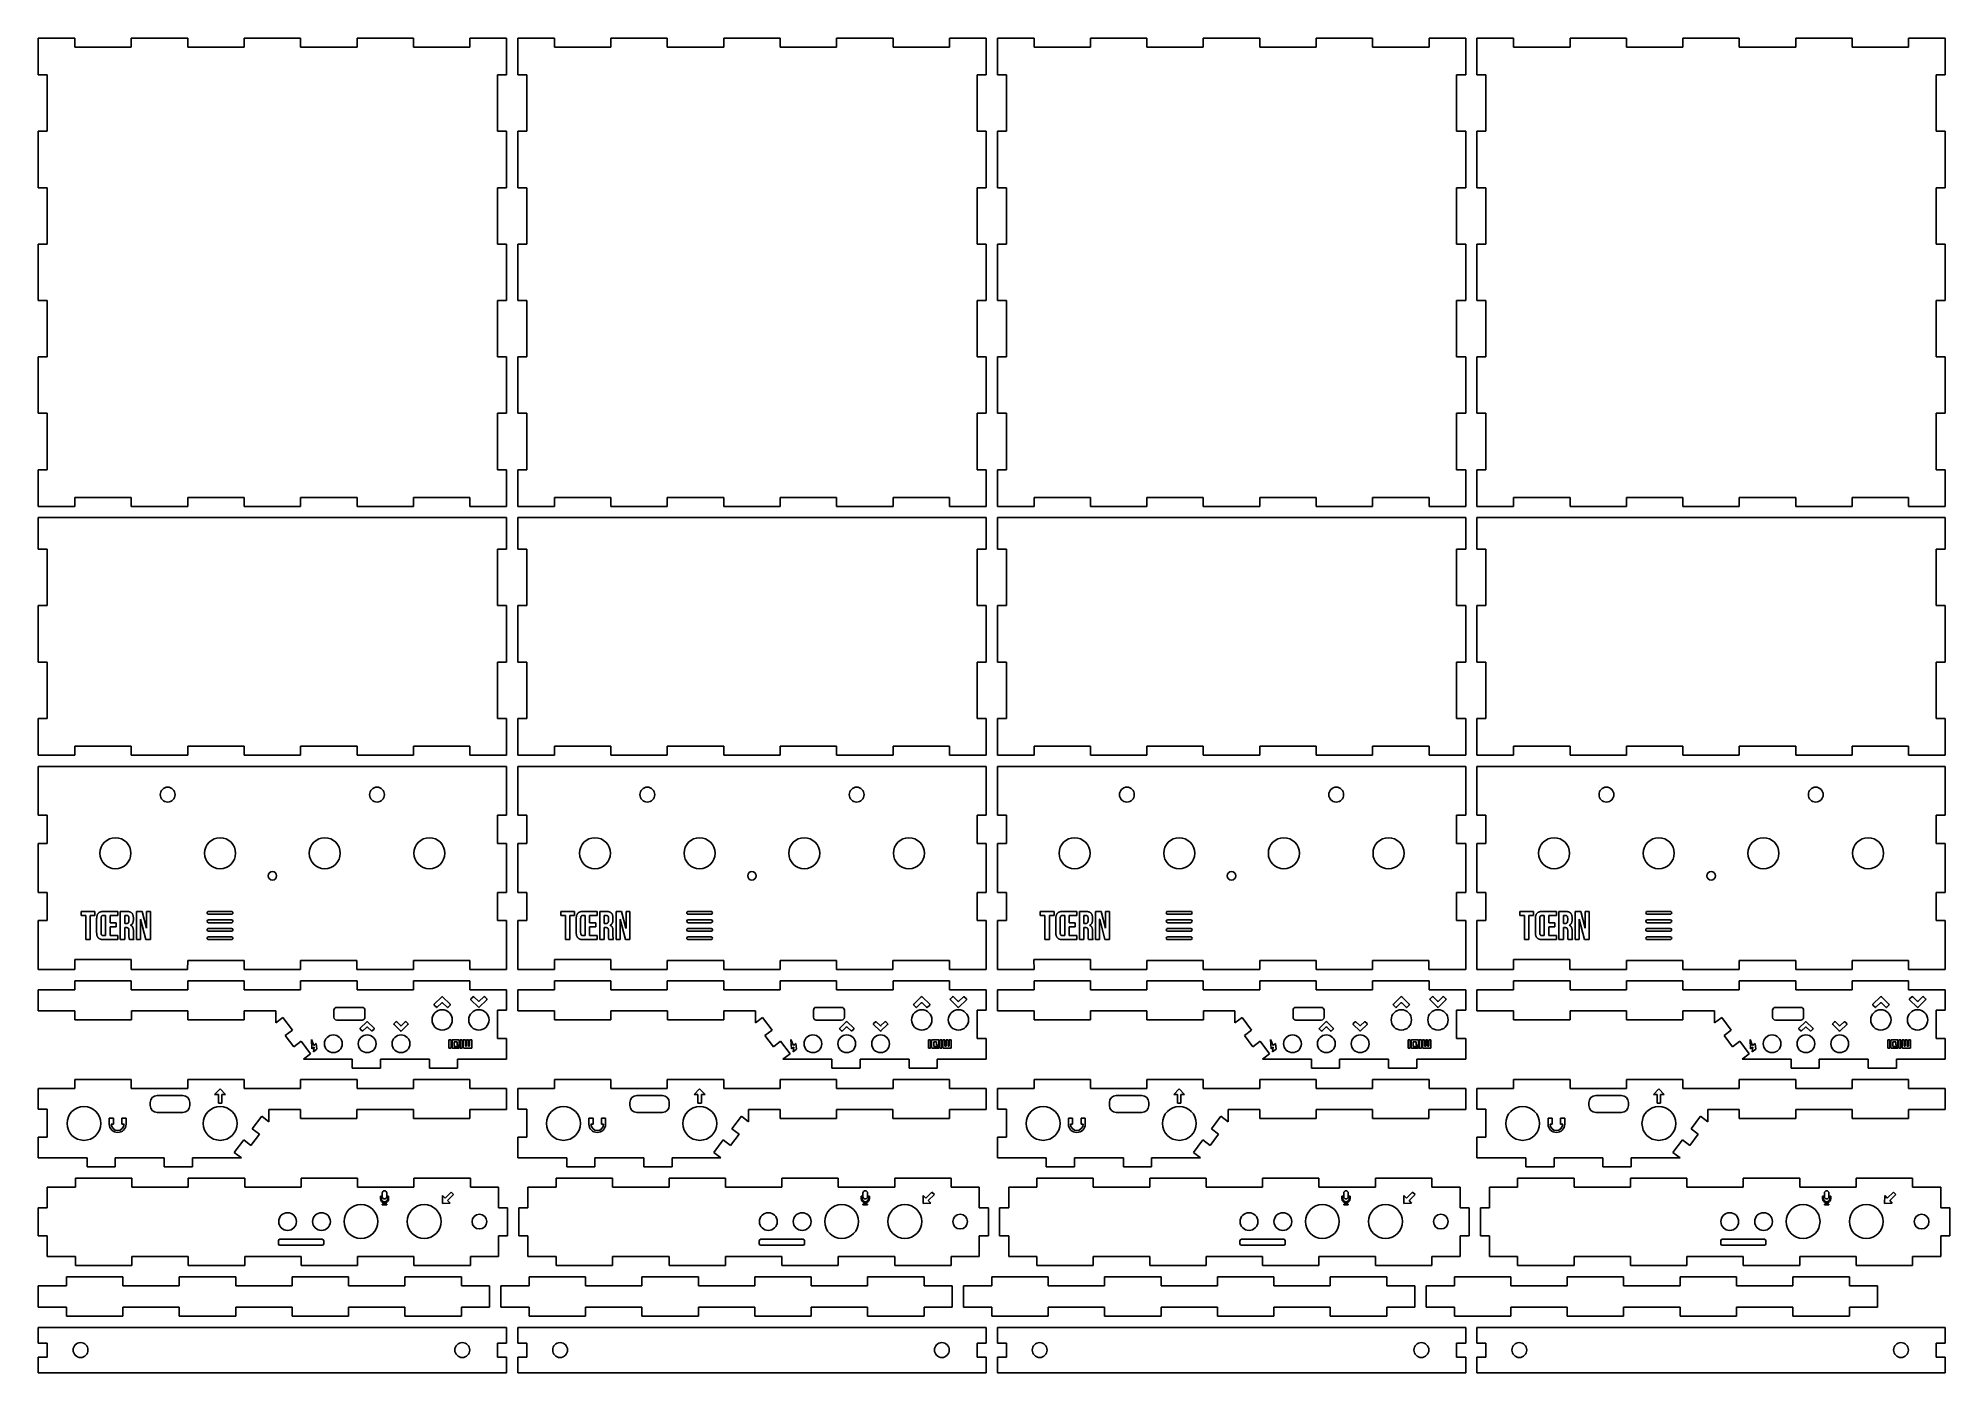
# Model space of a CAD drawing. Header units: millimetres. Extents: x 4 to 682, y 4 to 477.
import ezdxf

# ---------------------------------------------------------------- set-up
doc = ezdxf.new("R2010")
doc.units = ezdxf.units.MM
doc.layers.add('GRAVUR', color=3, linetype='Continuous')
doc.layers.add('SCHNITT', color=7, linetype='Continuous')

msp = doc.modelspace()

# ---------------------------------------------------------------- linework, layer by layer
at = {"layer": 'GRAVUR'}
for p, q in [((19.21, 166.15), (19.21, 167.58)), ((19.21, 167.58), (24.07, 167.58)), ((20.86, 166.15), (19.21, 166.15)), ((20.86, 157.58), (20.86, 166.15)), ((24.07, 166.15), (22.43, 166.15)), ((22.43, 166.15), (22.43, 157.58)), ((24.07, 167.58), (24.07, 166.15)), ((24.71, 160.05), (24.71, 165.11)), ((26.28, 165.18), (26.28, 159.98)), ((27.06, 167.58), (32.17, 167.58)), ((27.88, 166.15), (27.08, 166.15)), ((27.88, 159.01), (27.88, 166.15)), ((32.17, 166.15), (29.46, 166.15)), ((29.46, 166.15), (29.46, 163.51)), ((29.46, 163.51), (31.61, 163.51)), ((31.61, 163.51), (31.61, 162.08)), ((32.17, 167.58), (32.17, 166.15)), ((33.07, 167.58), (35.4, 167.58)), ((33.07, 157.58), (33.07, 167.58)), ((35.36, 166.15), (34.64, 166.15)), ((34.64, 166.15), (34.64, 163.3)), ((34.64, 163.3), (35.21, 163.3)), ((36.16, 164.35), (36.16, 165.13)), ((36.7, 162.7), (36.7, 162.67)), ((37.73, 165.28), (37.73, 164.67)), ((38.83, 167.58), (40.8, 167.58)), ((38.83, 157.58), (38.83, 167.58)), ((40.26, 164.88), (40.23, 164.88)), ((40.23, 164.88), (40.23, 157.58)), ((42.14, 157.58), (40.26, 164.88)), ((40.8, 167.58), (42.33, 161.6)), ((42.36, 161.6), (42.36, 167.58)), ((42.36, 167.58), (43.76, 167.58)), ((43.76, 167.58), (43.76, 157.58)), ((189.21, 166.15), (189.21, 167.58)), ((189.21, 167.58), (194.07, 167.58)), ((190.86, 166.15), (189.21, 166.15)), ((190.86, 157.58), (190.86, 166.15)), ((194.07, 166.15), (192.43, 166.15)), ((192.43, 166.15), (192.43, 157.58)), ((194.07, 167.58), (194.07, 166.15)), ((194.71, 160.05), (194.71, 165.11)), ((196.28, 165.18), (196.28, 159.98)), ((197.06, 167.58), (202.17, 167.58)), ((197.88, 166.15), (197.08, 166.15)), ((197.88, 159.01), (197.88, 166.15)), ((202.17, 166.15), (199.46, 166.15)), ((199.46, 166.15), (199.46, 163.51)), ((199.46, 163.51), (201.61, 163.51)), ((201.61, 163.51), (201.61, 162.08)), ((202.17, 167.58), (202.17, 166.15)), ((203.07, 167.58), (205.4, 167.58)), ((203.07, 157.58), (203.07, 167.58)), ((205.36, 166.15), (204.64, 166.15)), ((204.64, 166.15), (204.64, 163.3)), ((204.64, 163.3), (205.21, 163.3)), ((206.16, 164.35), (206.16, 165.13)), ((206.7, 162.7), (206.7, 162.67)), ((207.73, 165.28), (207.73, 164.67)), ((208.83, 167.58), (210.8, 167.58)), ((208.83, 157.58), (208.83, 167.58)), ((210.26, 164.88), (210.23, 164.88)), ((210.23, 164.88), (210.23, 157.58)), ((212.14, 157.58), (210.26, 164.88)), ((210.8, 167.58), (212.33, 161.6)), ((212.36, 161.6), (212.36, 167.58)), ((212.36, 167.58), (213.76, 167.58)), ((213.76, 167.58), (213.76, 157.58)), ((359.21, 166.15), (359.21, 167.58)), ((359.21, 167.58), (364.07, 167.58)), ((360.86, 166.15), (359.21, 166.15)), ((360.86, 157.58), (360.86, 166.15)), ((364.07, 166.15), (362.43, 166.15)), ((362.43, 166.15), (362.43, 157.58)), ((364.07, 167.58), (364.07, 166.15)), ((364.71, 160.05), (364.71, 165.11)), ((366.28, 165.18), (366.28, 159.98)), ((367.06, 167.58), (372.17, 167.58)), ((367.88, 166.15), (367.08, 166.15)), ((367.88, 159.01), (367.88, 166.15)), ((372.17, 166.15), (369.46, 166.15)), ((369.46, 166.15), (369.46, 163.51)), ((369.46, 163.51), (371.61, 163.51)), ((371.61, 163.51), (371.61, 162.08)), ((372.17, 167.58), (372.17, 166.15)), ((373.07, 167.58), (375.4, 167.58)), ((373.07, 157.58), (373.07, 167.58)), ((375.36, 166.15), (374.64, 166.15)), ((374.64, 166.15), (374.64, 163.3)), ((374.64, 163.3), (375.21, 163.3)), ((376.16, 164.35), (376.16, 165.13)), ((376.7, 162.7), (376.7, 162.67)), ((377.73, 165.28), (377.73, 164.67)), ((378.83, 167.58), (380.8, 167.58)), ((378.83, 157.58), (378.83, 167.58)), ((380.26, 164.88), (380.23, 164.88)), ((380.23, 164.88), (380.23, 157.58)), ((382.14, 157.58), (380.26, 164.88)), ((380.8, 167.58), (382.33, 161.6)), ((382.36, 161.6), (382.36, 167.58)), ((382.36, 167.58), (383.76, 167.58)), ((383.76, 167.58), (383.76, 157.58)), ((529.21, 166.15), (529.21, 167.58)), ((529.21, 167.58), (534.07, 167.58)), ((530.86, 166.15), (529.21, 166.15)), ((530.86, 157.58), (530.86, 166.15)), ((534.07, 166.15), (532.43, 166.15)), ((532.43, 166.15), (532.43, 157.58)), ((534.07, 167.58), (534.07, 166.15)), ((534.71, 160.05), (534.71, 165.11)), ((536.28, 165.18), (536.28, 159.98)), ((537.06, 167.58), (542.17, 167.58)), ((537.88, 166.15), (537.08, 166.15)), ((537.88, 159.01), (537.88, 166.15)), ((542.17, 166.15), (539.46, 166.15)), ((539.46, 166.15), (539.46, 163.51)), ((539.46, 163.51), (541.61, 163.51)), ((541.61, 163.51), (541.61, 162.08)), ((542.17, 167.58), (542.17, 166.15)), ((543.07, 167.58), (545.4, 167.58)), ((543.07, 157.58), (543.07, 167.58)), ((545.36, 166.15), (544.64, 166.15)), ((544.64, 166.15), (544.64, 163.3)), ((544.64, 163.3), (545.21, 163.3)), ((546.16, 164.35), (546.16, 165.13)), ((546.7, 162.7), (546.7, 162.67)), ((547.73, 165.28), (547.73, 164.67)), ((548.83, 167.58), (550.8, 167.58)), ((548.83, 157.58), (548.83, 167.58)), ((550.26, 164.88), (550.23, 164.88)), ((550.23, 164.88), (550.23, 157.58)), ((552.14, 157.58), (550.26, 164.88)), ((550.8, 167.58), (552.33, 161.6)), ((552.36, 161.6), (552.36, 167.58)), ((552.36, 167.58), (553.76, 167.58)), ((553.76, 167.58), (553.76, 157.58)), ((22.43, 157.58), (20.86, 157.58)), ((32.17, 157.58), (27.06, 157.58)), ((27.08, 159.01), (27.88, 159.01)), ((31.61, 162.08), (29.46, 162.08)), ((29.46, 162.08), (29.46, 159.01)), ((29.46, 159.01), (32.17, 159.01)), ((32.17, 159.01), (32.17, 157.58)), ((34.64, 157.58), (33.07, 157.58)), ((35.18, 161.87), (34.64, 161.87)), ((34.64, 161.87), (34.64, 157.58)), ((36.17, 158.81), (36.17, 160.64)), ((37.91, 157.58), (36.31, 157.58)), ((37.74, 160.55), (37.74, 158.8)), ((40.23, 157.58), (38.83, 157.58)), ((43.76, 157.58), (42.14, 157.58)), ((42.33, 161.6), (42.36, 161.6)), ((192.43, 157.58), (190.86, 157.58)), ((202.17, 157.58), (197.06, 157.58)), ((197.08, 159.01), (197.88, 159.01)), ((201.61, 162.08), (199.46, 162.08)), ((199.46, 162.08), (199.46, 159.01)), ((199.46, 159.01), (202.17, 159.01)), ((202.17, 159.01), (202.17, 157.58)), ((204.64, 157.58), (203.07, 157.58)), ((205.18, 161.87), (204.64, 161.87)), ((204.64, 161.87), (204.64, 157.58)), ((206.17, 158.81), (206.17, 160.64)), ((207.91, 157.58), (206.31, 157.58)), ((207.74, 160.55), (207.74, 158.8)), ((210.23, 157.58), (208.83, 157.58)), ((213.76, 157.58), (212.14, 157.58)), ((212.33, 161.6), (212.36, 161.6)), ((362.43, 157.58), (360.86, 157.58)), ((372.17, 157.58), (367.06, 157.58)), ((367.08, 159.01), (367.88, 159.01)), ((371.61, 162.08), (369.46, 162.08)), ((369.46, 162.08), (369.46, 159.01)), ((369.46, 159.01), (372.17, 159.01)), ((372.17, 159.01), (372.17, 157.58)), ((374.64, 157.58), (373.07, 157.58)), ((375.18, 161.87), (374.64, 161.87)), ((374.64, 161.87), (374.64, 157.58)), ((376.17, 158.81), (376.17, 160.64)), ((377.91, 157.58), (376.31, 157.58)), ((377.74, 160.55), (377.74, 158.8)), ((380.23, 157.58), (378.83, 157.58)), ((383.76, 157.58), (382.14, 157.58)), ((382.33, 161.6), (382.36, 161.6)), ((532.43, 157.58), (530.86, 157.58)), ((542.17, 157.58), (537.06, 157.58)), ((537.08, 159.01), (537.88, 159.01)), ((541.61, 162.08), (539.46, 162.08)), ((539.46, 162.08), (539.46, 159.01)), ((539.46, 159.01), (542.17, 159.01)), ((542.17, 159.01), (542.17, 157.58)), ((544.64, 157.58), (543.07, 157.58)), ((545.18, 161.87), (544.64, 161.87)), ((544.64, 161.87), (544.64, 157.58)), ((546.17, 158.81), (546.17, 160.64)), ((547.91, 157.58), (546.31, 157.58)), ((547.74, 160.55), (547.74, 158.8)), ((550.23, 157.58), (548.83, 157.58)), ((553.76, 157.58), (552.14, 157.58)), ((552.33, 161.6), (552.36, 161.6)), ((147.02, 137.31), (144.38, 134.67)), ((150, 134.67), (147.36, 137.31)), ((157.38, 136.57), (158.12, 137.31)), ((160.02, 133.59), (157.38, 136.24)), ((158.45, 137.31), (160.02, 135.74)), ((160.36, 135.74), (161.93, 137.31)), ((163, 136.24), (160.36, 133.59)), ((162.26, 137.31), (163, 136.57)), ((317.02, 137.31), (314.38, 134.67)), ((320, 134.67), (317.36, 137.31)), ((327.38, 136.57), (328.12, 137.31)), ((330.02, 133.59), (327.38, 136.24)), ((328.45, 137.31), (330.02, 135.74)), ((330.36, 135.74), (331.93, 137.31)), ((333, 136.24), (330.36, 133.59)), ((332.26, 137.31), (333, 136.57)), ((487.02, 137.31), (484.38, 134.67)), ((490, 134.67), (487.36, 137.31)), ((497.38, 136.57), (498.12, 137.31)), ((500.02, 133.59), (497.38, 136.24)), ((498.45, 137.31), (500.02, 135.74)), ((500.36, 135.74), (501.93, 137.31)), ((503, 136.24), (500.36, 133.59)), ((502.26, 137.31), (503, 136.57)), ((657.02, 137.31), (654.38, 134.67)), ((660, 134.67), (657.36, 137.31)), ((667.38, 136.57), (668.12, 137.31)), ((670.02, 133.59), (667.38, 136.24)), ((668.45, 137.31), (670.02, 135.74)), ((670.36, 135.74), (671.93, 137.31)), ((673, 136.24), (670.36, 133.59)), ((672.26, 137.31), (673, 136.57)), ((144.38, 134.33), (145.12, 133.59)), ((145.45, 133.59), (147.02, 135.16)), ((147.36, 135.16), (148.93, 133.59)), ((149.26, 133.59), (150, 134.33)), ((314.38, 134.33), (315.12, 133.59)), ((315.45, 133.59), (317.02, 135.16)), ((317.36, 135.16), (318.93, 133.59)), ((319.26, 133.59), (320, 134.33)), ((484.38, 134.33), (485.12, 133.59)), ((485.45, 133.59), (487.02, 135.16)), ((487.36, 135.16), (488.93, 133.59)), ((489.26, 133.59), (490, 134.33)), ((654.38, 134.33), (655.12, 133.59)), ((655.45, 133.59), (657.02, 135.16)), ((657.36, 135.16), (658.93, 133.59)), ((659.26, 133.59), (660, 134.33)), ((100.81, 122.15), (101, 118.81)), ((101.71, 120.07), (100.81, 122.15)), ((120.45, 128.47), (118.14, 126.16)), ((118.14, 125.87), (118.78, 125.22)), ((119.08, 125.22), (120.45, 126.6)), ((123.06, 126.16), (120.74, 128.47)), ((120.74, 126.6), (122.12, 125.22)), ((122.41, 125.22), (123.06, 125.87)), ((130.14, 127.83), (130.78, 128.47)), ((132.45, 125.22), (130.14, 127.54)), ((131.08, 128.47), (132.45, 127.1)), ((132.74, 127.1), (134.12, 128.47)), ((135.06, 127.54), (132.74, 125.22)), ((134.41, 128.47), (135.06, 127.83)), ((149.59, 119.07), (149.59, 122.09)), ((149.59, 122.09), (150.34, 122.09)), ((150.34, 122.09), (150.34, 119.07)), ((150.73, 121.96), (150.75, 121.98)), ((150.75, 121.98), (150.77, 122.01)), ((150.77, 122.01), (150.8, 122.03)), ((150.8, 122.03), (150.82, 122.04)), ((150.82, 122.04), (150.85, 122.06)), ((150.85, 122.06), (150.89, 122.07)), ((150.89, 122.07), (150.92, 122.08)), ((150.92, 122.08), (150.96, 122.08)), ((150.96, 122.08), (151.01, 122.09)), ((151.01, 122.09), (151.05, 122.09)), ((151.05, 122.09), (153.22, 122.09)), ((153.22, 122.09), (153.22, 120.17)), ((153.57, 119.07), (153.57, 122.09)), ((153.57, 122.09), (154.3, 122.09)), ((154.3, 122.09), (154.3, 119.07)), ((154.67, 119.49), (154.67, 122.09)), ((154.67, 122.09), (155.4, 122.09)), ((155.4, 122.09), (155.4, 119.83)), ((155.83, 119.83), (155.83, 122.09)), ((155.83, 122.09), (156.5, 122.09)), ((156.5, 122.09), (156.5, 119.83)), ((156.92, 119.83), (156.92, 122.09)), ((156.92, 122.09), (157.66, 122.09)), ((157.66, 122.09), (157.66, 119.07)), ((270.81, 122.15), (271, 118.81)), ((271.71, 120.07), (270.81, 122.15)), ((290.45, 128.47), (288.14, 126.16)), ((288.14, 125.87), (288.78, 125.22)), ((289.08, 125.22), (290.45, 126.6)), ((293.06, 126.16), (290.74, 128.47)), ((290.74, 126.6), (292.12, 125.22)), ((292.41, 125.22), (293.06, 125.87)), ((300.14, 127.83), (300.78, 128.47)), ((302.45, 125.22), (300.14, 127.54)), ((301.08, 128.47), (302.45, 127.1)), ((302.74, 127.1), (304.12, 128.47)), ((305.06, 127.54), (302.74, 125.22)), ((304.41, 128.47), (305.06, 127.83)), ((319.59, 119.07), (319.59, 122.09)), ((319.59, 122.09), (320.34, 122.09)), ((320.34, 122.09), (320.34, 119.07)), ((320.73, 121.96), (320.75, 121.98)), ((320.75, 121.98), (320.77, 122.01)), ((320.77, 122.01), (320.8, 122.03)), ((320.8, 122.03), (320.82, 122.04)), ((320.82, 122.04), (320.85, 122.06)), ((320.85, 122.06), (320.89, 122.07)), ((320.89, 122.07), (320.92, 122.08)), ((320.92, 122.08), (320.96, 122.08)), ((320.96, 122.08), (321.01, 122.09)), ((321.01, 122.09), (321.05, 122.09)), ((321.05, 122.09), (323.22, 122.09)), ((323.22, 122.09), (323.22, 120.17)), ((323.57, 119.07), (323.57, 122.09)), ((323.57, 122.09), (324.3, 122.09)), ((324.3, 122.09), (324.3, 119.07)), ((324.67, 119.49), (324.67, 122.09)), ((324.67, 122.09), (325.4, 122.09)), ((325.4, 122.09), (325.4, 119.83)), ((325.83, 119.83), (325.83, 122.09)), ((325.83, 122.09), (326.5, 122.09)), ((326.5, 122.09), (326.5, 119.83)), ((326.92, 119.83), (326.92, 122.09)), ((326.92, 122.09), (327.66, 122.09)), ((327.66, 122.09), (327.66, 119.07)), ((440.81, 122.15), (441, 118.81)), ((441.71, 120.07), (440.81, 122.15)), ((460.45, 128.47), (458.14, 126.16)), ((458.14, 125.87), (458.78, 125.22)), ((459.08, 125.22), (460.45, 126.6)), ((463.06, 126.16), (460.74, 128.47)), ((460.74, 126.6), (462.12, 125.22)), ((462.41, 125.22), (463.06, 125.87)), ((470.14, 127.83), (470.78, 128.47)), ((472.45, 125.22), (470.14, 127.54)), ((471.08, 128.47), (472.45, 127.1)), ((472.74, 127.1), (474.12, 128.47)), ((475.06, 127.54), (472.74, 125.22)), ((474.41, 128.47), (475.06, 127.83)), ((489.59, 119.07), (489.59, 122.09)), ((489.59, 122.09), (490.34, 122.09)), ((490.34, 122.09), (490.34, 119.07)), ((490.73, 121.96), (490.75, 121.98)), ((490.75, 121.98), (490.77, 122.01)), ((490.77, 122.01), (490.8, 122.03)), ((490.8, 122.03), (490.82, 122.04)), ((490.82, 122.04), (490.85, 122.06)), ((490.85, 122.06), (490.89, 122.07)), ((490.89, 122.07), (490.92, 122.08)), ((490.92, 122.08), (490.96, 122.08)), ((490.96, 122.08), (491.01, 122.09)), ((491.01, 122.09), (491.05, 122.09)), ((491.05, 122.09), (493.22, 122.09)), ((493.22, 122.09), (493.22, 120.17)), ((493.57, 119.07), (493.57, 122.09)), ((493.57, 122.09), (494.3, 122.09)), ((494.3, 122.09), (494.3, 119.07)), ((494.67, 119.49), (494.67, 122.09)), ((494.67, 122.09), (495.4, 122.09)), ((495.4, 122.09), (495.4, 119.83)), ((495.83, 119.83), (495.83, 122.09)), ((495.83, 122.09), (496.5, 122.09)), ((496.5, 122.09), (496.5, 119.83)), ((496.92, 119.83), (496.92, 122.09)), ((496.92, 122.09), (497.66, 122.09)), ((497.66, 122.09), (497.66, 119.07)), ((610.81, 122.15), (611, 118.81)), ((611.71, 120.07), (610.81, 122.15)), ((630.45, 128.47), (628.14, 126.16)), ((628.14, 125.87), (628.78, 125.22)), ((629.08, 125.22), (630.45, 126.6)), ((633.06, 126.16), (630.74, 128.47)), ((630.74, 126.6), (632.12, 125.22)), ((632.41, 125.22), (633.06, 125.87)), ((640.14, 127.83), (640.78, 128.47)), ((642.45, 125.22), (640.14, 127.54)), ((641.08, 128.47), (642.45, 127.1)), ((642.74, 127.1), (644.12, 128.47)), ((645.06, 127.54), (642.74, 125.22)), ((644.41, 128.47), (645.06, 127.83)), ((659.59, 119.07), (659.59, 122.09)), ((659.59, 122.09), (660.34, 122.09)), ((660.34, 122.09), (660.34, 119.07)), ((660.73, 121.96), (660.75, 121.98)), ((660.75, 121.98), (660.77, 122.01)), ((660.77, 122.01), (660.8, 122.03)), ((660.8, 122.03), (660.82, 122.04)), ((660.82, 122.04), (660.85, 122.06)), ((660.85, 122.06), (660.89, 122.07)), ((660.89, 122.07), (660.92, 122.08)), ((660.92, 122.08), (660.96, 122.08)), ((660.96, 122.08), (661.01, 122.09)), ((661.01, 122.09), (661.05, 122.09)), ((661.05, 122.09), (663.22, 122.09)), ((663.22, 122.09), (663.22, 120.17)), ((663.57, 119.07), (663.57, 122.09)), ((663.57, 122.09), (664.3, 122.09)), ((664.3, 122.09), (664.3, 119.07)), ((664.67, 119.49), (664.67, 122.09)), ((664.67, 122.09), (665.4, 122.09)), ((665.4, 122.09), (665.4, 119.83)), ((665.83, 119.83), (665.83, 122.09)), ((665.83, 122.09), (666.5, 122.09)), ((666.5, 122.09), (666.5, 119.83)), ((666.92, 119.83), (666.92, 122.09)), ((666.92, 122.09), (667.66, 122.09)), ((667.66, 122.09), (667.66, 119.07)), ((101, 118.81), (101.81, 119.45)), ((101.81, 119.45), (101.55, 117.76)), ((101.55, 117.76), (102.81, 118.75)), ((102.56, 120.75), (101.71, 120.07)), ((102.81, 118.75), (102.56, 120.75)), ((150.34, 119.07), (149.59, 119.07)), ((150.68, 121.76), (150.69, 121.81)), ((150.68, 121.71), (150.68, 121.76)), ((150.68, 119.49), (150.68, 121.71)), ((150.68, 119.45), (150.68, 119.49)), ((150.69, 119.41), (150.68, 119.45)), ((150.69, 121.85), (150.7, 121.89)), ((150.69, 121.81), (150.69, 121.85)), ((150.69, 119.37), (150.69, 119.41)), ((150.7, 119.33), (150.69, 119.37)), ((150.7, 121.89), (150.72, 121.92)), ((150.72, 119.3), (150.7, 119.33)), ((150.72, 121.92), (150.73, 121.96)), ((150.73, 119.26), (150.72, 119.3)), ((150.75, 119.23), (150.73, 119.26)), ((150.77, 119.2), (150.75, 119.23)), ((150.8, 119.17), (150.77, 119.2)), ((150.82, 119.15), (150.8, 119.17)), ((150.85, 119.13), (150.82, 119.15)), ((150.88, 119.11), (150.85, 119.13)), ((150.92, 119.09), (150.88, 119.11)), ((150.95, 119.08), (150.92, 119.09)), ((150.99, 119.08), (150.95, 119.08)), ((151.03, 119.07), (150.99, 119.08)), ((153.22, 119.07), (151.03, 119.07)), ((152.47, 121.35), (151.42, 121.35)), ((151.42, 121.35), (151.42, 119.75)), ((151.42, 119.75), (153.22, 119.75)), ((152.47, 120.17), (152.47, 121.35)), ((153.22, 120.17), (152.47, 120.17)), ((153.22, 119.75), (153.22, 119.07)), ((154.3, 119.07), (153.57, 119.07)), ((154.67, 119.45), (154.67, 119.49)), ((154.67, 119.41), (154.67, 119.45)), ((154.68, 119.37), (154.67, 119.41)), ((154.69, 119.33), (154.68, 119.37)), ((154.7, 119.3), (154.69, 119.33)), ((154.72, 119.26), (154.7, 119.3)), ((154.74, 119.23), (154.72, 119.26)), ((154.76, 119.2), (154.74, 119.23)), ((154.78, 119.17), (154.76, 119.2)), ((154.81, 119.15), (154.78, 119.17)), ((154.84, 119.13), (154.81, 119.15)), ((154.87, 119.11), (154.84, 119.13)), ((154.9, 119.09), (154.87, 119.11)), ((154.94, 119.08), (154.9, 119.09)), ((154.98, 119.08), (154.94, 119.08)), ((155.02, 119.07), (154.98, 119.08)), ((157.66, 119.07), (155.02, 119.07)), ((155.4, 119.83), (155.83, 119.83)), ((156.5, 119.83), (156.92, 119.83)), ((271, 118.81), (271.81, 119.45)), ((271.81, 119.45), (271.55, 117.76)), ((271.55, 117.76), (272.81, 118.75)), ((272.56, 120.75), (271.71, 120.07)), ((272.81, 118.75), (272.56, 120.75)), ((320.34, 119.07), (319.59, 119.07)), ((320.68, 121.76), (320.69, 121.81)), ((320.68, 121.71), (320.68, 121.76)), ((320.68, 119.49), (320.68, 121.71)), ((320.68, 119.45), (320.68, 119.49)), ((320.69, 119.41), (320.68, 119.45)), ((320.69, 121.85), (320.7, 121.89)), ((320.69, 121.81), (320.69, 121.85)), ((320.69, 119.37), (320.69, 119.41)), ((320.7, 119.33), (320.69, 119.37)), ((320.7, 121.89), (320.72, 121.92)), ((320.72, 119.3), (320.7, 119.33)), ((320.72, 121.92), (320.73, 121.96)), ((320.73, 119.26), (320.72, 119.3)), ((320.75, 119.23), (320.73, 119.26)), ((320.77, 119.2), (320.75, 119.23)), ((320.8, 119.17), (320.77, 119.2)), ((320.82, 119.15), (320.8, 119.17)), ((320.85, 119.13), (320.82, 119.15)), ((320.88, 119.11), (320.85, 119.13)), ((320.92, 119.09), (320.88, 119.11)), ((320.95, 119.08), (320.92, 119.09)), ((320.99, 119.08), (320.95, 119.08)), ((321.03, 119.07), (320.99, 119.08)), ((323.22, 119.07), (321.03, 119.07)), ((322.47, 121.35), (321.42, 121.35)), ((321.42, 121.35), (321.42, 119.75)), ((321.42, 119.75), (323.22, 119.75)), ((322.47, 120.17), (322.47, 121.35)), ((323.22, 120.17), (322.47, 120.17)), ((323.22, 119.75), (323.22, 119.07)), ((324.3, 119.07), (323.57, 119.07)), ((324.67, 119.45), (324.67, 119.49)), ((324.67, 119.41), (324.67, 119.45)), ((324.68, 119.37), (324.67, 119.41)), ((324.69, 119.33), (324.68, 119.37)), ((324.7, 119.3), (324.69, 119.33)), ((324.72, 119.26), (324.7, 119.3)), ((324.74, 119.23), (324.72, 119.26)), ((324.76, 119.2), (324.74, 119.23)), ((324.78, 119.17), (324.76, 119.2)), ((324.81, 119.15), (324.78, 119.17)), ((324.84, 119.13), (324.81, 119.15)), ((324.87, 119.11), (324.84, 119.13)), ((324.9, 119.09), (324.87, 119.11)), ((324.94, 119.08), (324.9, 119.09)), ((324.98, 119.08), (324.94, 119.08)), ((325.02, 119.07), (324.98, 119.08)), ((327.66, 119.07), (325.02, 119.07)), ((325.4, 119.83), (325.83, 119.83)), ((326.5, 119.83), (326.92, 119.83)), ((441, 118.81), (441.81, 119.45)), ((441.81, 119.45), (441.55, 117.76)), ((441.55, 117.76), (442.81, 118.75)), ((442.56, 120.75), (441.71, 120.07)), ((442.81, 118.75), (442.56, 120.75)), ((490.34, 119.07), (489.59, 119.07)), ((490.68, 121.76), (490.69, 121.81)), ((490.68, 121.71), (490.68, 121.76)), ((490.68, 119.49), (490.68, 121.71)), ((490.68, 119.45), (490.68, 119.49)), ((490.69, 119.41), (490.68, 119.45)), ((490.69, 121.85), (490.7, 121.89)), ((490.69, 121.81), (490.69, 121.85)), ((490.69, 119.37), (490.69, 119.41)), ((490.7, 119.33), (490.69, 119.37)), ((490.7, 121.89), (490.72, 121.92)), ((490.72, 119.3), (490.7, 119.33)), ((490.72, 121.92), (490.73, 121.96)), ((490.73, 119.26), (490.72, 119.3)), ((490.75, 119.23), (490.73, 119.26)), ((490.77, 119.2), (490.75, 119.23)), ((490.8, 119.17), (490.77, 119.2)), ((490.82, 119.15), (490.8, 119.17)), ((490.85, 119.13), (490.82, 119.15)), ((490.88, 119.11), (490.85, 119.13)), ((490.92, 119.09), (490.88, 119.11)), ((490.95, 119.08), (490.92, 119.09)), ((490.99, 119.08), (490.95, 119.08)), ((491.03, 119.07), (490.99, 119.08)), ((493.22, 119.07), (491.03, 119.07)), ((492.47, 121.35), (491.42, 121.35)), ((491.42, 121.35), (491.42, 119.75)), ((491.42, 119.75), (493.22, 119.75)), ((492.47, 120.17), (492.47, 121.35)), ((493.22, 120.17), (492.47, 120.17)), ((493.22, 119.75), (493.22, 119.07)), ((494.3, 119.07), (493.57, 119.07)), ((494.67, 119.45), (494.67, 119.49)), ((494.67, 119.41), (494.67, 119.45)), ((494.68, 119.37), (494.67, 119.41)), ((494.69, 119.33), (494.68, 119.37)), ((494.7, 119.3), (494.69, 119.33)), ((494.72, 119.26), (494.7, 119.3)), ((494.74, 119.23), (494.72, 119.26)), ((494.76, 119.2), (494.74, 119.23)), ((494.78, 119.17), (494.76, 119.2)), ((494.81, 119.15), (494.78, 119.17)), ((494.84, 119.13), (494.81, 119.15)), ((494.87, 119.11), (494.84, 119.13)), ((494.9, 119.09), (494.87, 119.11)), ((494.94, 119.08), (494.9, 119.09)), ((494.98, 119.08), (494.94, 119.08)), ((495.02, 119.07), (494.98, 119.08)), ((497.66, 119.07), (495.02, 119.07)), ((495.4, 119.83), (495.83, 119.83)), ((496.5, 119.83), (496.92, 119.83)), ((611, 118.81), (611.81, 119.45)), ((611.81, 119.45), (611.55, 117.76)), ((611.55, 117.76), (612.81, 118.75)), ((612.56, 120.75), (611.71, 120.07)), ((612.81, 118.75), (612.56, 120.75)), ((660.34, 119.07), (659.59, 119.07)), ((660.68, 121.76), (660.69, 121.81)), ((660.68, 121.71), (660.68, 121.76)), ((660.68, 119.49), (660.68, 121.71)), ((660.68, 119.45), (660.68, 119.49)), ((660.69, 119.41), (660.68, 119.45)), ((660.69, 121.85), (660.7, 121.89)), ((660.69, 121.81), (660.69, 121.85)), ((660.69, 119.37), (660.69, 119.41)), ((660.7, 119.33), (660.69, 119.37)), ((660.7, 121.89), (660.72, 121.92)), ((660.72, 119.3), (660.7, 119.33)), ((660.72, 121.92), (660.73, 121.96)), ((660.73, 119.26), (660.72, 119.3)), ((660.75, 119.23), (660.73, 119.26)), ((660.77, 119.2), (660.75, 119.23)), ((660.8, 119.17), (660.77, 119.2)), ((660.82, 119.15), (660.8, 119.17)), ((660.85, 119.13), (660.82, 119.15)), ((660.88, 119.11), (660.85, 119.13)), ((660.92, 119.09), (660.88, 119.11)), ((660.95, 119.08), (660.92, 119.09)), ((660.99, 119.08), (660.95, 119.08)), ((661.03, 119.07), (660.99, 119.08)), ((663.22, 119.07), (661.03, 119.07)), ((662.47, 121.35), (661.42, 121.35)), ((661.42, 121.35), (661.42, 119.75)), ((661.42, 119.75), (663.22, 119.75)), ((662.47, 120.17), (662.47, 121.35)), ((663.22, 120.17), (662.47, 120.17)), ((663.22, 119.75), (663.22, 119.07)), ((664.3, 119.07), (663.57, 119.07)), ((664.67, 119.45), (664.67, 119.49)), ((664.67, 119.41), (664.67, 119.45)), ((664.68, 119.37), (664.67, 119.41)), ((664.69, 119.33), (664.68, 119.37)), ((664.7, 119.3), (664.69, 119.33)), ((664.72, 119.26), (664.7, 119.3)), ((664.74, 119.23), (664.72, 119.26)), ((664.76, 119.2), (664.74, 119.23)), ((664.78, 119.17), (664.76, 119.2)), ((664.81, 119.15), (664.78, 119.17)), ((664.84, 119.13), (664.81, 119.15)), ((664.87, 119.11), (664.84, 119.13)), ((664.9, 119.09), (664.87, 119.11)), ((664.94, 119.08), (664.9, 119.09)), ((664.98, 119.08), (664.94, 119.08)), ((665.02, 119.07), (664.98, 119.08)), ((667.66, 119.07), (665.02, 119.07)), ((665.4, 119.83), (665.83, 119.83)), ((666.5, 119.83), (666.92, 119.83)), ((68.45, 104.66), (66.54, 102.64)), ((66.54, 102.64), (67.85, 102.64)), ((67.85, 102.64), (67.86, 99.62)), ((70.37, 102.65), (68.45, 104.66)), ((69.07, 99.62), (69.06, 102.65)), ((69.06, 102.65), (70.37, 102.65)), ((238.45, 104.66), (236.54, 102.64)), ((236.54, 102.64), (237.85, 102.64)), ((237.85, 102.64), (237.86, 99.62)), ((240.37, 102.65), (238.45, 104.66)), ((239.07, 99.62), (239.06, 102.65)), ((239.06, 102.65), (240.37, 102.65)), ((408.45, 104.66), (406.54, 102.64)), ((406.54, 102.64), (407.85, 102.64)), ((407.85, 102.64), (407.86, 99.62)), ((410.37, 102.65), (408.45, 104.66)), ((409.07, 99.62), (409.06, 102.65)), ((409.06, 102.65), (410.37, 102.65)), ((578.45, 104.66), (576.54, 102.64)), ((576.54, 102.64), (577.85, 102.64)), ((577.85, 102.64), (577.86, 99.62)), ((580.37, 102.65), (578.45, 104.66)), ((579.07, 99.62), (579.06, 102.65)), ((579.06, 102.65), (580.37, 102.65)), ((67.86, 99.62), (69.07, 99.62)), ((237.86, 99.62), (239.07, 99.62)), ((407.86, 99.62), (409.07, 99.62)), ((577.86, 99.62), (579.07, 99.62)), ((29.2, 92.16), (29.2, 94.24)), ((29.2, 94.24), (30.68, 94.24)), ((30.68, 92.16), (29.91, 92.16)), ((30.68, 94.24), (30.68, 92.16)), ((33.64, 92.16), (33.64, 94.24)), ((33.64, 94.24), (35.13, 94.24)), ((34.41, 92.16), (33.64, 92.16)), ((35.13, 94.24), (35.13, 92.16)), ((199.2, 92.16), (199.2, 94.24)), ((199.2, 94.24), (200.68, 94.24)), ((200.68, 92.16), (199.91, 92.16)), ((200.68, 94.24), (200.68, 92.16)), ((203.64, 92.16), (203.64, 94.24)), ((203.64, 94.24), (205.13, 94.24)), ((204.41, 92.16), (203.64, 92.16)), ((205.13, 94.24), (205.13, 92.16)), ((369.2, 92.16), (369.2, 94.24)), ((369.2, 94.24), (370.68, 94.24)), ((370.68, 92.16), (369.91, 92.16)), ((370.68, 94.24), (370.68, 92.16)), ((373.64, 92.16), (373.64, 94.24)), ((373.64, 94.24), (375.13, 94.24)), ((374.41, 92.16), (373.64, 92.16)), ((375.13, 94.24), (375.13, 92.16)), ((539.2, 92.16), (539.2, 94.24)), ((539.2, 94.24), (540.68, 94.24)), ((540.68, 92.16), (539.91, 92.16)), ((540.68, 94.24), (540.68, 92.16)), ((543.64, 92.16), (543.64, 94.24)), ((543.64, 94.24), (545.13, 94.24)), ((544.41, 92.16), (543.64, 92.16)), ((545.13, 94.24), (545.13, 92.16)), ((150.4, 68.02), (148.26, 65.89)), ((151.25, 67.16), (150.4, 68.02)), ((320.8, 68.02), (318.66, 65.89)), ((321.65, 67.16), (320.8, 68.02)), ((491.2, 68.02), (489.06, 65.89)), ((492.05, 67.16), (491.2, 68.02)), ((661.6, 68.02), (659.46, 65.89)), ((662.45, 67.16), (661.6, 68.02)), ((125.3, 66.64), (125.3, 65.78)), ((125.65, 66.64), (125.3, 66.64)), ((125.65, 65.78), (125.65, 66.64)), ((125.95, 66.43), (125.95, 67.75)), ((125.95, 63.51), (125.95, 63.81)), ((125.95, 63.81), (126.58, 63.81)), ((127.57, 63.51), (125.95, 63.51)), ((126.58, 64.32), (126.94, 64.32)), ((126.58, 63.81), (126.58, 64.32)), ((126.94, 64.32), (126.94, 63.81)), ((126.94, 63.81), (127.57, 63.81)), ((127.57, 67.75), (127.57, 66.43)), ((127.57, 63.81), (127.57, 63.51)), ((128.22, 66.64), (127.87, 66.64)), ((127.87, 66.64), (127.87, 65.78)), ((128.22, 65.78), (128.22, 66.64)), ((147.33, 66.82), (147.25, 64.04)), ((147.25, 64.04), (150.03, 64.1)), ((148.26, 65.89), (147.33, 66.82)), ((149.11, 65.03), (151.25, 67.16)), ((150.03, 64.1), (149.11, 65.03)), ((295.7, 66.64), (295.7, 65.78)), ((296.05, 66.64), (295.7, 66.64)), ((296.05, 65.78), (296.05, 66.64)), ((296.35, 66.43), (296.35, 67.75)), ((296.35, 63.51), (296.35, 63.81)), ((296.35, 63.81), (296.98, 63.81)), ((297.97, 63.51), (296.35, 63.51)), ((296.98, 64.32), (297.34, 64.32)), ((296.98, 63.81), (296.98, 64.32)), ((297.34, 64.32), (297.34, 63.81)), ((297.34, 63.81), (297.97, 63.81)), ((297.97, 67.75), (297.97, 66.43)), ((297.97, 63.81), (297.97, 63.51)), ((298.62, 66.64), (298.27, 66.64)), ((298.27, 66.64), (298.27, 65.78)), ((298.62, 65.78), (298.62, 66.64)), ((317.73, 66.82), (317.65, 64.04)), ((317.65, 64.04), (320.43, 64.1)), ((318.66, 65.89), (317.73, 66.82)), ((319.51, 65.03), (321.65, 67.16)), ((320.43, 64.1), (319.51, 65.03)), ((466.1, 66.64), (466.1, 65.78)), ((466.45, 66.64), (466.1, 66.64)), ((466.45, 65.78), (466.45, 66.64)), ((466.75, 66.43), (466.75, 67.75)), ((466.75, 63.51), (466.75, 63.81)), ((466.75, 63.81), (467.38, 63.81)), ((468.37, 63.51), (466.75, 63.51)), ((467.38, 64.32), (467.74, 64.32)), ((467.38, 63.81), (467.38, 64.32)), ((467.74, 64.32), (467.74, 63.81)), ((467.74, 63.81), (468.37, 63.81)), ((468.37, 67.75), (468.37, 66.43)), ((468.37, 63.81), (468.37, 63.51)), ((469.02, 66.64), (468.67, 66.64)), ((468.67, 66.64), (468.67, 65.78)), ((469.02, 65.78), (469.02, 66.64)), ((488.13, 66.82), (488.05, 64.04)), ((488.05, 64.04), (490.83, 64.1)), ((489.06, 65.89), (488.13, 66.82)), ((489.91, 65.03), (492.05, 67.16)), ((490.83, 64.1), (489.91, 65.03)), ((636.5, 66.64), (636.5, 65.78)), ((636.85, 66.64), (636.5, 66.64)), ((636.85, 65.78), (636.85, 66.64)), ((637.15, 66.43), (637.15, 67.75)), ((637.15, 63.51), (637.15, 63.81)), ((637.15, 63.81), (637.78, 63.81)), ((638.77, 63.51), (637.15, 63.51)), ((637.78, 64.32), (638.14, 64.32)), ((637.78, 63.81), (637.78, 64.32)), ((638.14, 64.32), (638.14, 63.81)), ((638.14, 63.81), (638.77, 63.81)), ((638.77, 67.75), (638.77, 66.43)), ((638.77, 63.81), (638.77, 63.51)), ((639.42, 66.64), (639.07, 66.64)), ((639.07, 66.64), (639.07, 65.78)), ((639.42, 65.78), (639.42, 66.64)), ((658.53, 66.82), (658.45, 64.04)), ((658.45, 64.04), (661.23, 64.1)), ((659.46, 65.89), (658.53, 66.82)), ((660.31, 65.03), (662.45, 67.16)), ((661.23, 64.1), (660.31, 65.03))]:
    msp.add_line(p, q, dxfattribs=at)
for points in [[(24.71, 165.11), (24.72, 165.26), (24.72, 165.41), (24.73, 165.55), (24.75, 165.68), (24.77, 165.81), (24.8, 165.94), (24.83, 166.06), (24.86, 166.18), (24.9, 166.29), (24.94, 166.4), (24.99, 166.5), (25.04, 166.6), (25.1, 166.7), (25.16, 166.79), (25.23, 166.87), (25.3, 166.95)], [(25.3, 166.95), (25.37, 167.03), (25.45, 167.1), (25.54, 167.17), (25.63, 167.23), (25.72, 167.29), (25.82, 167.34), (25.92, 167.38), (26.03, 167.43), (26.14, 167.46), (26.26, 167.49), (26.38, 167.52), (26.51, 167.54), (26.64, 167.56), (26.77, 167.57), (26.91, 167.58), (27.06, 167.58)], [(26.48, 165.93), (26.46, 165.9), (26.44, 165.86), (26.42, 165.83), (26.4, 165.79), (26.38, 165.75), (26.36, 165.71), (26.35, 165.67), (26.33, 165.63), (26.32, 165.58), (26.31, 165.53), (26.3, 165.48), (26.3, 165.42), (26.29, 165.37), (26.29, 165.31), (26.29, 165.25), (26.28, 165.18)], [(27.08, 166.15), (27.04, 166.15), (26.99, 166.15), (26.95, 166.15), (26.9, 166.14), (26.86, 166.13), (26.82, 166.12), (26.78, 166.11), (26.74, 166.1), (26.7, 166.08), (26.67, 166.06), (26.64, 166.05), (26.6, 166.03), (26.57, 166), (26.54, 165.98), (26.51, 165.95), (26.48, 165.93)], [(35.21, 163.3), (35.27, 163.3), (35.33, 163.3), (35.38, 163.31), (35.43, 163.31), (35.48, 163.32), (35.53, 163.33), (35.58, 163.34), (35.62, 163.36), (35.67, 163.37), (35.71, 163.39), (35.75, 163.41), (35.78, 163.43), (35.82, 163.46), (35.85, 163.48), (35.88, 163.51), (35.91, 163.54)], [(35.96, 165.91), (35.93, 165.94), (35.91, 165.97), (35.88, 165.99), (35.85, 166.02), (35.82, 166.04), (35.78, 166.06), (35.75, 166.08), (35.71, 166.09), (35.67, 166.11), (35.63, 166.12), (35.59, 166.13), (35.55, 166.14), (35.5, 166.15), (35.46, 166.15), (35.41, 166.15), (35.36, 166.15)], [(35.4, 167.58), (35.55, 167.58), (35.69, 167.57), (35.83, 167.56), (35.96, 167.55), (36.09, 167.53), (36.22, 167.5), (36.34, 167.47), (36.45, 167.44), (36.56, 167.4), (36.66, 167.36), (36.76, 167.31), (36.85, 167.26), (36.94, 167.21), (37.02, 167.15), (37.1, 167.08), (37.17, 167.01)], [(35.91, 163.54), (35.94, 163.57), (35.97, 163.61), (36, 163.64), (36.02, 163.68), (36.04, 163.72), (36.06, 163.77), (36.08, 163.82), (36.1, 163.86), (36.11, 163.92), (36.12, 163.97), (36.13, 164.03), (36.14, 164.09), (36.15, 164.15), (36.15, 164.22), (36.15, 164.28), (36.16, 164.35)], [(36.16, 165.13), (36.16, 165.19), (36.15, 165.26), (36.15, 165.32), (36.14, 165.38), (36.14, 165.44), (36.13, 165.49), (36.12, 165.54), (36.11, 165.59), (36.09, 165.64), (36.08, 165.69), (36.06, 165.73), (36.04, 165.77), (36.02, 165.81), (36, 165.85), (35.98, 165.88), (35.96, 165.91)], [(37.73, 164.67), (37.73, 164.57), (37.72, 164.48), (37.72, 164.39), (37.71, 164.3), (37.7, 164.21), (37.69, 164.12), (37.68, 164.04), (37.66, 163.96), (37.65, 163.88), (37.63, 163.81), (37.61, 163.73), (37.58, 163.66), (37.56, 163.59), (37.53, 163.52), (37.5, 163.46), (37.47, 163.4), (37.44, 163.34), (37.4, 163.28), (37.36, 163.22), (37.33, 163.17), (37.28, 163.12), (37.24, 163.07), (37.2, 163.02), (37.15, 162.98), (37.1, 162.93), (37.05, 162.89), (37, 162.85), (36.94, 162.82), (36.88, 162.78), (36.82, 162.75), (36.76, 162.72), (36.7, 162.7)], [(36.7, 162.67), (36.77, 162.65), (36.84, 162.62), (36.9, 162.59), (36.96, 162.56), (37.02, 162.53), (37.08, 162.49), (37.13, 162.45), (37.18, 162.41), (37.23, 162.36), (37.28, 162.31), (37.32, 162.26), (37.36, 162.21), (37.4, 162.15), (37.44, 162.09), (37.47, 162.03), (37.5, 161.97)], [(37.17, 167.01), (37.24, 166.94), (37.3, 166.86), (37.36, 166.78), (37.41, 166.69), (37.46, 166.6), (37.51, 166.51), (37.55, 166.41), (37.59, 166.3), (37.62, 166.19), (37.65, 166.07), (37.67, 165.95), (37.69, 165.83), (37.71, 165.7), (37.72, 165.57), (37.73, 165.43), (37.73, 165.28)], [(194.71, 165.11), (194.72, 165.26), (194.72, 165.41), (194.73, 165.55), (194.75, 165.68), (194.77, 165.81), (194.8, 165.94), (194.83, 166.06), (194.86, 166.18), (194.9, 166.29), (194.94, 166.4), (194.99, 166.5), (195.04, 166.6), (195.1, 166.7), (195.16, 166.79), (195.23, 166.87), (195.3, 166.95)], [(195.3, 166.95), (195.37, 167.03), (195.45, 167.1), (195.54, 167.17), (195.63, 167.23), (195.72, 167.29), (195.82, 167.34), (195.92, 167.38), (196.03, 167.43), (196.14, 167.46), (196.26, 167.49), (196.38, 167.52), (196.51, 167.54), (196.64, 167.56), (196.77, 167.57), (196.91, 167.58), (197.06, 167.58)], [(196.48, 165.93), (196.46, 165.9), (196.44, 165.86), (196.42, 165.83), (196.4, 165.79), (196.38, 165.75), (196.36, 165.71), (196.35, 165.67), (196.33, 165.63), (196.32, 165.58), (196.31, 165.53), (196.3, 165.48), (196.3, 165.42), (196.29, 165.37), (196.29, 165.31), (196.29, 165.25), (196.28, 165.18)], [(197.08, 166.15), (197.04, 166.15), (196.99, 166.15), (196.95, 166.15), (196.9, 166.14), (196.86, 166.13), (196.82, 166.12), (196.78, 166.11), (196.74, 166.1), (196.7, 166.08), (196.67, 166.06), (196.64, 166.05), (196.6, 166.03), (196.57, 166), (196.54, 165.98), (196.51, 165.95), (196.48, 165.93)], [(205.21, 163.3), (205.27, 163.3), (205.33, 163.3), (205.38, 163.31), (205.43, 163.31), (205.48, 163.32), (205.53, 163.33), (205.58, 163.34), (205.62, 163.36), (205.67, 163.37), (205.71, 163.39), (205.75, 163.41), (205.78, 163.43), (205.82, 163.46), (205.85, 163.48), (205.88, 163.51), (205.91, 163.54)], [(205.96, 165.91), (205.93, 165.94), (205.91, 165.97), (205.88, 165.99), (205.85, 166.02), (205.82, 166.04), (205.78, 166.06), (205.75, 166.08), (205.71, 166.09), (205.67, 166.11), (205.63, 166.12), (205.59, 166.13), (205.55, 166.14), (205.5, 166.15), (205.46, 166.15), (205.41, 166.15), (205.36, 166.15)], [(205.4, 167.58), (205.55, 167.58), (205.69, 167.57), (205.83, 167.56), (205.96, 167.55), (206.09, 167.53), (206.22, 167.5), (206.34, 167.47), (206.45, 167.44), (206.56, 167.4), (206.66, 167.36), (206.76, 167.31), (206.85, 167.26), (206.94, 167.21), (207.02, 167.15), (207.1, 167.08), (207.17, 167.01)], [(205.91, 163.54), (205.94, 163.57), (205.97, 163.61), (206, 163.64), (206.02, 163.68), (206.04, 163.72), (206.06, 163.77), (206.08, 163.82), (206.1, 163.86), (206.11, 163.92), (206.12, 163.97), (206.13, 164.03), (206.14, 164.09), (206.15, 164.15), (206.15, 164.22), (206.15, 164.28), (206.16, 164.35)], [(206.16, 165.13), (206.16, 165.19), (206.15, 165.26), (206.15, 165.32), (206.14, 165.38), (206.14, 165.44), (206.13, 165.49), (206.12, 165.54), (206.11, 165.59), (206.09, 165.64), (206.08, 165.69), (206.06, 165.73), (206.04, 165.77), (206.02, 165.81), (206, 165.85), (205.98, 165.88), (205.96, 165.91)], [(207.73, 164.67), (207.73, 164.57), (207.72, 164.48), (207.72, 164.39), (207.71, 164.3), (207.7, 164.21), (207.69, 164.12), (207.68, 164.04), (207.66, 163.96), (207.65, 163.88), (207.63, 163.81), (207.61, 163.73), (207.58, 163.66), (207.56, 163.59), (207.53, 163.52), (207.5, 163.46), (207.47, 163.4), (207.44, 163.34), (207.4, 163.28), (207.36, 163.22), (207.33, 163.17), (207.28, 163.12), (207.24, 163.07), (207.2, 163.02), (207.15, 162.98), (207.1, 162.93), (207.05, 162.89), (207, 162.85), (206.94, 162.82), (206.88, 162.78), (206.82, 162.75), (206.76, 162.72), (206.7, 162.7)], [(206.7, 162.67), (206.77, 162.65), (206.84, 162.62), (206.9, 162.59), (206.96, 162.56), (207.02, 162.53), (207.08, 162.49), (207.13, 162.45), (207.18, 162.41), (207.23, 162.36), (207.28, 162.31), (207.32, 162.26), (207.36, 162.21), (207.4, 162.15), (207.44, 162.09), (207.47, 162.03), (207.5, 161.97)], [(207.17, 167.01), (207.24, 166.94), (207.3, 166.86), (207.36, 166.78), (207.41, 166.69), (207.46, 166.6), (207.51, 166.51), (207.55, 166.41), (207.59, 166.3), (207.62, 166.19), (207.65, 166.07), (207.67, 165.95), (207.69, 165.83), (207.71, 165.7), (207.72, 165.57), (207.73, 165.43), (207.73, 165.28)], [(364.71, 165.11), (364.72, 165.26), (364.72, 165.41), (364.73, 165.55), (364.75, 165.68), (364.77, 165.81), (364.8, 165.94), (364.83, 166.06), (364.86, 166.18), (364.9, 166.29), (364.94, 166.4), (364.99, 166.5), (365.04, 166.6), (365.1, 166.7), (365.16, 166.79), (365.23, 166.87), (365.3, 166.95)], [(365.3, 166.95), (365.37, 167.03), (365.45, 167.1), (365.54, 167.17), (365.63, 167.23), (365.72, 167.29), (365.82, 167.34), (365.92, 167.38), (366.03, 167.43), (366.14, 167.46), (366.26, 167.49), (366.38, 167.52), (366.51, 167.54), (366.64, 167.56), (366.77, 167.57), (366.91, 167.58), (367.06, 167.58)], [(366.48, 165.93), (366.46, 165.9), (366.44, 165.86), (366.42, 165.83), (366.4, 165.79), (366.38, 165.75), (366.36, 165.71), (366.35, 165.67), (366.33, 165.63), (366.32, 165.58), (366.31, 165.53), (366.3, 165.48), (366.3, 165.42), (366.29, 165.37), (366.29, 165.31), (366.29, 165.25), (366.28, 165.18)], [(367.08, 166.15), (367.04, 166.15), (366.99, 166.15), (366.95, 166.15), (366.9, 166.14), (366.86, 166.13), (366.82, 166.12), (366.78, 166.11), (366.74, 166.1), (366.7, 166.08), (366.67, 166.06), (366.64, 166.05), (366.6, 166.03), (366.57, 166), (366.54, 165.98), (366.51, 165.95), (366.48, 165.93)], [(375.21, 163.3), (375.27, 163.3), (375.33, 163.3), (375.38, 163.31), (375.43, 163.31), (375.48, 163.32), (375.53, 163.33), (375.58, 163.34), (375.62, 163.36), (375.67, 163.37), (375.71, 163.39), (375.75, 163.41), (375.78, 163.43), (375.82, 163.46), (375.85, 163.48), (375.88, 163.51), (375.91, 163.54)], [(375.96, 165.91), (375.93, 165.94), (375.91, 165.97), (375.88, 165.99), (375.85, 166.02), (375.82, 166.04), (375.78, 166.06), (375.75, 166.08), (375.71, 166.09), (375.67, 166.11), (375.63, 166.12), (375.59, 166.13), (375.55, 166.14), (375.5, 166.15), (375.46, 166.15), (375.41, 166.15), (375.36, 166.15)], [(375.4, 167.58), (375.55, 167.58), (375.69, 167.57), (375.83, 167.56), (375.96, 167.55), (376.09, 167.53), (376.22, 167.5), (376.34, 167.47), (376.45, 167.44), (376.56, 167.4), (376.66, 167.36), (376.76, 167.31), (376.85, 167.26), (376.94, 167.21), (377.02, 167.15), (377.1, 167.08), (377.17, 167.01)], [(375.91, 163.54), (375.94, 163.57), (375.97, 163.61), (376, 163.64), (376.02, 163.68), (376.04, 163.72), (376.06, 163.77), (376.08, 163.82), (376.1, 163.86), (376.11, 163.92), (376.12, 163.97), (376.13, 164.03), (376.14, 164.09), (376.15, 164.15), (376.15, 164.22), (376.15, 164.28), (376.16, 164.35)], [(376.16, 165.13), (376.16, 165.19), (376.15, 165.26), (376.15, 165.32), (376.14, 165.38), (376.14, 165.44), (376.13, 165.49), (376.12, 165.54), (376.11, 165.59), (376.09, 165.64), (376.08, 165.69), (376.06, 165.73), (376.04, 165.77), (376.02, 165.81), (376, 165.85), (375.98, 165.88), (375.96, 165.91)], [(377.73, 164.67), (377.73, 164.57), (377.72, 164.48), (377.72, 164.39), (377.71, 164.3), (377.7, 164.21), (377.69, 164.12), (377.68, 164.04), (377.66, 163.96), (377.65, 163.88), (377.63, 163.81), (377.61, 163.73), (377.58, 163.66), (377.56, 163.59), (377.53, 163.52), (377.5, 163.46), (377.47, 163.4), (377.44, 163.34), (377.4, 163.28), (377.36, 163.22), (377.33, 163.17), (377.28, 163.12), (377.24, 163.07), (377.2, 163.02), (377.15, 162.98), (377.1, 162.93), (377.05, 162.89), (377, 162.85), (376.94, 162.82), (376.88, 162.78), (376.82, 162.75), (376.76, 162.72), (376.7, 162.7)], [(376.7, 162.67), (376.77, 162.65), (376.84, 162.62), (376.9, 162.59), (376.96, 162.56), (377.02, 162.53), (377.08, 162.49), (377.13, 162.45), (377.18, 162.41), (377.23, 162.36), (377.28, 162.31), (377.32, 162.26), (377.36, 162.21), (377.4, 162.15), (377.44, 162.09), (377.47, 162.03), (377.5, 161.97)], [(377.17, 167.01), (377.24, 166.94), (377.3, 166.86), (377.36, 166.78), (377.41, 166.69), (377.46, 166.6), (377.51, 166.51), (377.55, 166.41), (377.59, 166.3), (377.62, 166.19), (377.65, 166.07), (377.67, 165.95), (377.69, 165.83), (377.71, 165.7), (377.72, 165.57), (377.73, 165.43), (377.73, 165.28)], [(534.71, 165.11), (534.72, 165.26), (534.72, 165.41), (534.73, 165.55), (534.75, 165.68), (534.77, 165.81), (534.8, 165.94), (534.83, 166.06), (534.86, 166.18), (534.9, 166.29), (534.94, 166.4), (534.99, 166.5), (535.04, 166.6), (535.1, 166.7), (535.16, 166.79), (535.23, 166.87), (535.3, 166.95)], [(535.3, 166.95), (535.37, 167.03), (535.45, 167.1), (535.54, 167.17), (535.63, 167.23), (535.72, 167.29), (535.82, 167.34), (535.92, 167.38), (536.03, 167.43), (536.14, 167.46), (536.26, 167.49), (536.38, 167.52), (536.51, 167.54), (536.64, 167.56), (536.77, 167.57), (536.91, 167.58), (537.06, 167.58)], [(536.48, 165.93), (536.46, 165.9), (536.44, 165.86), (536.42, 165.83), (536.4, 165.79), (536.38, 165.75), (536.36, 165.71), (536.35, 165.67), (536.33, 165.63), (536.32, 165.58), (536.31, 165.53), (536.3, 165.48), (536.3, 165.42), (536.29, 165.37), (536.29, 165.31), (536.29, 165.25), (536.28, 165.18)], [(537.08, 166.15), (537.04, 166.15), (536.99, 166.15), (536.95, 166.15), (536.9, 166.14), (536.86, 166.13), (536.82, 166.12), (536.78, 166.11), (536.74, 166.1), (536.7, 166.08), (536.67, 166.06), (536.64, 166.05), (536.6, 166.03), (536.57, 166), (536.54, 165.98), (536.51, 165.95), (536.48, 165.93)], [(545.21, 163.3), (545.27, 163.3), (545.33, 163.3), (545.38, 163.31), (545.43, 163.31), (545.48, 163.32), (545.53, 163.33), (545.58, 163.34), (545.62, 163.36), (545.67, 163.37), (545.71, 163.39), (545.75, 163.41), (545.78, 163.43), (545.82, 163.46), (545.85, 163.48), (545.88, 163.51), (545.91, 163.54)], [(545.96, 165.91), (545.93, 165.94), (545.91, 165.97), (545.88, 165.99), (545.85, 166.02), (545.82, 166.04), (545.78, 166.06), (545.75, 166.08), (545.71, 166.09), (545.67, 166.11), (545.63, 166.12), (545.59, 166.13), (545.55, 166.14), (545.5, 166.15), (545.46, 166.15), (545.41, 166.15), (545.36, 166.15)], [(545.4, 167.58), (545.55, 167.58), (545.69, 167.57), (545.83, 167.56), (545.96, 167.55), (546.09, 167.53), (546.22, 167.5), (546.34, 167.47), (546.45, 167.44), (546.56, 167.4), (546.66, 167.36), (546.76, 167.31), (546.85, 167.26), (546.94, 167.21), (547.02, 167.15), (547.1, 167.08), (547.17, 167.01)], [(545.91, 163.54), (545.94, 163.57), (545.97, 163.61), (546, 163.64), (546.02, 163.68), (546.04, 163.72), (546.06, 163.77), (546.08, 163.82), (546.1, 163.86), (546.11, 163.92), (546.12, 163.97), (546.13, 164.03), (546.14, 164.09), (546.15, 164.15), (546.15, 164.22), (546.15, 164.28), (546.16, 164.35)], [(546.16, 165.13), (546.16, 165.19), (546.15, 165.26), (546.15, 165.32), (546.14, 165.38), (546.14, 165.44), (546.13, 165.49), (546.12, 165.54), (546.11, 165.59), (546.09, 165.64), (546.08, 165.69), (546.06, 165.73), (546.04, 165.77), (546.02, 165.81), (546, 165.85), (545.98, 165.88), (545.96, 165.91)], [(547.73, 164.67), (547.73, 164.57), (547.72, 164.48), (547.72, 164.39), (547.71, 164.3), (547.7, 164.21), (547.69, 164.12), (547.68, 164.04), (547.66, 163.96), (547.65, 163.88), (547.63, 163.81), (547.61, 163.73), (547.58, 163.66), (547.56, 163.59), (547.53, 163.52), (547.5, 163.46), (547.47, 163.4), (547.44, 163.34), (547.4, 163.28), (547.36, 163.22), (547.33, 163.17), (547.28, 163.12), (547.24, 163.07), (547.2, 163.02), (547.15, 162.98), (547.1, 162.93), (547.05, 162.89), (547, 162.85), (546.94, 162.82), (546.88, 162.78), (546.82, 162.75), (546.76, 162.72), (546.7, 162.7)], [(546.7, 162.67), (546.77, 162.65), (546.84, 162.62), (546.9, 162.59), (546.96, 162.56), (547.02, 162.53), (547.08, 162.49), (547.13, 162.45), (547.18, 162.41), (547.23, 162.36), (547.28, 162.31), (547.32, 162.26), (547.36, 162.21), (547.4, 162.15), (547.44, 162.09), (547.47, 162.03), (547.5, 161.97)], [(547.17, 167.01), (547.24, 166.94), (547.3, 166.86), (547.36, 166.78), (547.41, 166.69), (547.46, 166.6), (547.51, 166.51), (547.55, 166.41), (547.59, 166.3), (547.62, 166.19), (547.65, 166.07), (547.67, 165.95), (547.69, 165.83), (547.71, 165.7), (547.72, 165.57), (547.73, 165.43), (547.73, 165.28)], [(25.3, 158.21), (25.23, 158.29), (25.16, 158.38), (25.1, 158.47), (25.04, 158.56), (24.99, 158.66), (24.94, 158.76), (24.9, 158.87), (24.86, 158.99), (24.83, 159.1), (24.8, 159.23), (24.77, 159.35), (24.75, 159.48), (24.73, 159.62), (24.72, 159.76), (24.72, 159.9), (24.71, 160.05)], [(27.06, 157.58), (26.91, 157.59), (26.77, 157.59), (26.64, 157.6), (26.51, 157.62), (26.38, 157.64), (26.26, 157.67), (26.14, 157.7), (26.03, 157.74), (25.92, 157.78), (25.82, 157.83), (25.72, 157.88), (25.63, 157.94), (25.54, 158), (25.45, 158.06), (25.37, 158.14), (25.3, 158.21)], [(26.28, 159.98), (26.29, 159.92), (26.29, 159.86), (26.29, 159.8), (26.3, 159.74), (26.3, 159.69), (26.31, 159.64), (26.32, 159.59), (26.33, 159.54), (26.35, 159.49), (26.36, 159.45), (26.38, 159.41), (26.4, 159.37), (26.42, 159.34), (26.44, 159.3), (26.46, 159.27), (26.48, 159.24)], [(26.48, 159.24), (26.51, 159.21), (26.54, 159.19), (26.57, 159.16), (26.6, 159.14), (26.64, 159.12), (26.67, 159.1), (26.7, 159.08), (26.74, 159.07), (26.78, 159.05), (26.82, 159.04), (26.86, 159.03), (26.9, 159.03), (26.95, 159.02), (26.99, 159.01), (27.04, 159.01), (27.08, 159.01)], [(35.94, 161.6), (35.91, 161.63), (35.88, 161.66), (35.85, 161.69), (35.81, 161.72), (35.78, 161.74), (35.73, 161.76), (35.69, 161.78), (35.65, 161.8), (35.6, 161.82), (35.55, 161.83), (35.49, 161.84), (35.44, 161.85), (35.38, 161.86), (35.32, 161.86), (35.25, 161.87), (35.18, 161.87)], [(36.17, 160.64), (36.17, 160.72), (36.17, 160.8), (36.16, 160.88), (36.16, 160.96), (36.15, 161.03), (36.14, 161.1), (36.13, 161.16), (36.11, 161.22), (36.1, 161.28), (36.08, 161.34), (36.06, 161.39), (36.04, 161.44), (36.02, 161.48), (36, 161.52), (35.97, 161.56), (35.94, 161.6)], [(36.2, 158.04), (36.2, 158.07), (36.19, 158.1), (36.19, 158.13), (36.19, 158.17), (36.18, 158.21), (36.18, 158.25), (36.18, 158.29), (36.18, 158.34), (36.18, 158.39), (36.17, 158.44), (36.17, 158.5), (36.17, 158.55), (36.17, 158.61), (36.17, 158.68), (36.17, 158.74), (36.17, 158.81)], [(36.31, 157.58), (36.27, 157.7), (36.24, 157.82), (36.22, 157.93), (36.2, 158.04)], [(37.5, 161.97), (37.53, 161.9), (37.56, 161.83), (37.58, 161.76), (37.61, 161.68), (37.63, 161.6), (37.65, 161.52), (37.66, 161.44), (37.68, 161.35), (37.7, 161.26), (37.71, 161.17), (37.72, 161.07), (37.73, 160.97), (37.73, 160.87), (37.74, 160.77), (37.74, 160.66), (37.74, 160.55)], [(37.74, 158.8), (37.74, 158.69), (37.74, 158.59), (37.75, 158.5), (37.75, 158.41), (37.75, 158.32), (37.76, 158.24), (37.76, 158.17), (37.77, 158.1)], [(37.77, 158.1), (37.78, 158.03), (37.79, 157.97), (37.8, 157.9), (37.82, 157.84), (37.84, 157.78), (37.86, 157.71), (37.89, 157.65), (37.91, 157.58)], [(195.3, 158.21), (195.23, 158.29), (195.16, 158.38), (195.1, 158.47), (195.04, 158.56), (194.99, 158.66), (194.94, 158.76), (194.9, 158.87), (194.86, 158.99), (194.83, 159.1), (194.8, 159.23), (194.77, 159.35), (194.75, 159.48), (194.73, 159.62), (194.72, 159.76), (194.72, 159.9), (194.71, 160.05)], [(197.06, 157.58), (196.91, 157.59), (196.77, 157.59), (196.64, 157.6), (196.51, 157.62), (196.38, 157.64), (196.26, 157.67), (196.14, 157.7), (196.03, 157.74), (195.92, 157.78), (195.82, 157.83), (195.72, 157.88), (195.63, 157.94), (195.54, 158), (195.45, 158.06), (195.37, 158.14), (195.3, 158.21)], [(196.28, 159.98), (196.29, 159.92), (196.29, 159.86), (196.29, 159.8), (196.3, 159.74), (196.3, 159.69), (196.31, 159.64), (196.32, 159.59), (196.33, 159.54), (196.35, 159.49), (196.36, 159.45), (196.38, 159.41), (196.4, 159.37), (196.42, 159.34), (196.44, 159.3), (196.46, 159.27), (196.48, 159.24)], [(196.48, 159.24), (196.51, 159.21), (196.54, 159.19), (196.57, 159.16), (196.6, 159.14), (196.64, 159.12), (196.67, 159.1), (196.7, 159.08), (196.74, 159.07), (196.78, 159.05), (196.82, 159.04), (196.86, 159.03), (196.9, 159.03), (196.95, 159.02), (196.99, 159.01), (197.04, 159.01), (197.08, 159.01)], [(205.94, 161.6), (205.91, 161.63), (205.88, 161.66), (205.85, 161.69), (205.81, 161.72), (205.78, 161.74), (205.73, 161.76), (205.69, 161.78), (205.65, 161.8), (205.6, 161.82), (205.55, 161.83), (205.49, 161.84), (205.44, 161.85), (205.38, 161.86), (205.32, 161.86), (205.25, 161.87), (205.18, 161.87)], [(206.17, 160.64), (206.17, 160.72), (206.17, 160.8), (206.16, 160.88), (206.16, 160.96), (206.15, 161.03), (206.14, 161.1), (206.13, 161.16), (206.11, 161.22), (206.1, 161.28), (206.08, 161.34), (206.06, 161.39), (206.04, 161.44), (206.02, 161.48), (206, 161.52), (205.97, 161.56), (205.94, 161.6)], [(206.2, 158.04), (206.2, 158.07), (206.19, 158.1), (206.19, 158.13), (206.19, 158.17), (206.18, 158.21), (206.18, 158.25), (206.18, 158.29), (206.18, 158.34), (206.18, 158.39), (206.17, 158.44), (206.17, 158.5), (206.17, 158.55), (206.17, 158.61), (206.17, 158.68), (206.17, 158.74), (206.17, 158.81)], [(206.31, 157.58), (206.27, 157.7), (206.24, 157.82), (206.22, 157.93), (206.2, 158.04)], [(207.5, 161.97), (207.53, 161.9), (207.56, 161.83), (207.58, 161.76), (207.61, 161.68), (207.63, 161.6), (207.65, 161.52), (207.66, 161.44), (207.68, 161.35), (207.7, 161.26), (207.71, 161.17), (207.72, 161.07), (207.73, 160.97), (207.73, 160.87), (207.74, 160.77), (207.74, 160.66), (207.74, 160.55)], [(207.74, 158.8), (207.74, 158.69), (207.74, 158.59), (207.75, 158.5), (207.75, 158.41), (207.75, 158.32), (207.76, 158.24), (207.76, 158.17), (207.77, 158.1)], [(207.77, 158.1), (207.78, 158.03), (207.79, 157.97), (207.8, 157.9), (207.82, 157.84), (207.84, 157.78), (207.86, 157.71), (207.89, 157.65), (207.91, 157.58)], [(365.3, 158.21), (365.23, 158.29), (365.16, 158.38), (365.1, 158.47), (365.04, 158.56), (364.99, 158.66), (364.94, 158.76), (364.9, 158.87), (364.86, 158.99), (364.83, 159.1), (364.8, 159.23), (364.77, 159.35), (364.75, 159.48), (364.73, 159.62), (364.72, 159.76), (364.72, 159.9), (364.71, 160.05)], [(367.06, 157.58), (366.91, 157.59), (366.77, 157.59), (366.64, 157.6), (366.51, 157.62), (366.38, 157.64), (366.26, 157.67), (366.14, 157.7), (366.03, 157.74), (365.92, 157.78), (365.82, 157.83), (365.72, 157.88), (365.63, 157.94), (365.54, 158), (365.45, 158.06), (365.37, 158.14), (365.3, 158.21)], [(366.28, 159.98), (366.29, 159.92), (366.29, 159.86), (366.29, 159.8), (366.3, 159.74), (366.3, 159.69), (366.31, 159.64), (366.32, 159.59), (366.33, 159.54), (366.35, 159.49), (366.36, 159.45), (366.38, 159.41), (366.4, 159.37), (366.42, 159.34), (366.44, 159.3), (366.46, 159.27), (366.48, 159.24)], [(366.48, 159.24), (366.51, 159.21), (366.54, 159.19), (366.57, 159.16), (366.6, 159.14), (366.64, 159.12), (366.67, 159.1), (366.7, 159.08), (366.74, 159.07), (366.78, 159.05), (366.82, 159.04), (366.86, 159.03), (366.9, 159.03), (366.95, 159.02), (366.99, 159.01), (367.04, 159.01), (367.08, 159.01)], [(375.94, 161.6), (375.91, 161.63), (375.88, 161.66), (375.85, 161.69), (375.81, 161.72), (375.78, 161.74), (375.73, 161.76), (375.69, 161.78), (375.65, 161.8), (375.6, 161.82), (375.55, 161.83), (375.49, 161.84), (375.44, 161.85), (375.38, 161.86), (375.32, 161.86), (375.25, 161.87), (375.18, 161.87)], [(376.17, 160.64), (376.17, 160.72), (376.17, 160.8), (376.16, 160.88), (376.16, 160.96), (376.15, 161.03), (376.14, 161.1), (376.13, 161.16), (376.11, 161.22), (376.1, 161.28), (376.08, 161.34), (376.06, 161.39), (376.04, 161.44), (376.02, 161.48), (376, 161.52), (375.97, 161.56), (375.94, 161.6)], [(376.2, 158.04), (376.2, 158.07), (376.19, 158.1), (376.19, 158.13), (376.19, 158.17), (376.18, 158.21), (376.18, 158.25), (376.18, 158.29), (376.18, 158.34), (376.18, 158.39), (376.17, 158.44), (376.17, 158.5), (376.17, 158.55), (376.17, 158.61), (376.17, 158.68), (376.17, 158.74), (376.17, 158.81)], [(376.31, 157.58), (376.27, 157.7), (376.24, 157.82), (376.22, 157.93), (376.2, 158.04)], [(377.5, 161.97), (377.53, 161.9), (377.56, 161.83), (377.58, 161.76), (377.61, 161.68), (377.63, 161.6), (377.65, 161.52), (377.66, 161.44), (377.68, 161.35), (377.7, 161.26), (377.71, 161.17), (377.72, 161.07), (377.73, 160.97), (377.73, 160.87), (377.74, 160.77), (377.74, 160.66), (377.74, 160.55)], [(377.74, 158.8), (377.74, 158.69), (377.74, 158.59), (377.75, 158.5), (377.75, 158.41), (377.75, 158.32), (377.76, 158.24), (377.76, 158.17), (377.77, 158.1)], [(377.77, 158.1), (377.78, 158.03), (377.79, 157.97), (377.8, 157.9), (377.82, 157.84), (377.84, 157.78), (377.86, 157.71), (377.89, 157.65), (377.91, 157.58)], [(535.3, 158.21), (535.23, 158.29), (535.16, 158.38), (535.1, 158.47), (535.04, 158.56), (534.99, 158.66), (534.94, 158.76), (534.9, 158.87), (534.86, 158.99), (534.83, 159.1), (534.8, 159.23), (534.77, 159.35), (534.75, 159.48), (534.73, 159.62), (534.72, 159.76), (534.72, 159.9), (534.71, 160.05)], [(537.06, 157.58), (536.91, 157.59), (536.77, 157.59), (536.64, 157.6), (536.51, 157.62), (536.38, 157.64), (536.26, 157.67), (536.14, 157.7), (536.03, 157.74), (535.92, 157.78), (535.82, 157.83), (535.72, 157.88), (535.63, 157.94), (535.54, 158), (535.45, 158.06), (535.37, 158.14), (535.3, 158.21)], [(536.28, 159.98), (536.29, 159.92), (536.29, 159.86), (536.29, 159.8), (536.3, 159.74), (536.3, 159.69), (536.31, 159.64), (536.32, 159.59), (536.33, 159.54), (536.35, 159.49), (536.36, 159.45), (536.38, 159.41), (536.4, 159.37), (536.42, 159.34), (536.44, 159.3), (536.46, 159.27), (536.48, 159.24)], [(536.48, 159.24), (536.51, 159.21), (536.54, 159.19), (536.57, 159.16), (536.6, 159.14), (536.64, 159.12), (536.67, 159.1), (536.7, 159.08), (536.74, 159.07), (536.78, 159.05), (536.82, 159.04), (536.86, 159.03), (536.9, 159.03), (536.95, 159.02), (536.99, 159.01), (537.04, 159.01), (537.08, 159.01)], [(545.94, 161.6), (545.91, 161.63), (545.88, 161.66), (545.85, 161.69), (545.81, 161.72), (545.78, 161.74), (545.73, 161.76), (545.69, 161.78), (545.65, 161.8), (545.6, 161.82), (545.55, 161.83), (545.49, 161.84), (545.44, 161.85), (545.38, 161.86), (545.32, 161.86), (545.25, 161.87), (545.18, 161.87)], [(546.17, 160.64), (546.17, 160.72), (546.17, 160.8), (546.16, 160.88), (546.16, 160.96), (546.15, 161.03), (546.14, 161.1), (546.13, 161.16), (546.11, 161.22), (546.1, 161.28), (546.08, 161.34), (546.06, 161.39), (546.04, 161.44), (546.02, 161.48), (546, 161.52), (545.97, 161.56), (545.94, 161.6)], [(546.2, 158.04), (546.2, 158.07), (546.19, 158.1), (546.19, 158.13), (546.19, 158.17), (546.18, 158.21), (546.18, 158.25), (546.18, 158.29), (546.18, 158.34), (546.18, 158.39), (546.17, 158.44), (546.17, 158.5), (546.17, 158.55), (546.17, 158.61), (546.17, 158.68), (546.17, 158.74), (546.17, 158.81)], [(546.31, 157.58), (546.27, 157.7), (546.24, 157.82), (546.22, 157.93), (546.2, 158.04)], [(547.5, 161.97), (547.53, 161.9), (547.56, 161.83), (547.58, 161.76), (547.61, 161.68), (547.63, 161.6), (547.65, 161.52), (547.66, 161.44), (547.68, 161.35), (547.7, 161.26), (547.71, 161.17), (547.72, 161.07), (547.73, 160.97), (547.73, 160.87), (547.74, 160.77), (547.74, 160.66), (547.74, 160.55)], [(547.74, 158.8), (547.74, 158.69), (547.74, 158.59), (547.75, 158.5), (547.75, 158.41), (547.75, 158.32), (547.76, 158.24), (547.76, 158.17), (547.77, 158.1)], [(547.77, 158.1), (547.78, 158.03), (547.79, 157.97), (547.8, 157.9), (547.82, 157.84), (547.84, 157.78), (547.86, 157.71), (547.89, 157.65), (547.91, 157.58)]]:
    msp.add_lwpolyline(points, dxfattribs=at)
for centre, radius, start, end in [((147.19, 137.14), 0.238, 45, 135), ((157.55, 136.4), 0.238, 135, 225), ((158.28, 137.14), 0.238, 45, 135), ((160.19, 135.91), 0.238, 225, 315), ((162.1, 137.14), 0.238, 45, 135), ((162.83, 136.4), 0.238, 315, 45), ((317.19, 137.14), 0.238, 45, 135), ((327.55, 136.4), 0.238, 135, 225), ((328.28, 137.14), 0.238, 45, 135), ((330.19, 135.91), 0.238, 225, 315), ((332.1, 137.14), 0.238, 45, 135), ((332.83, 136.4), 0.238, 315, 45), ((487.19, 137.14), 0.238, 45, 135), ((497.55, 136.4), 0.238, 135, 225), ((498.28, 137.14), 0.238, 45, 135), ((500.19, 135.91), 0.238, 225, 315), ((502.1, 137.14), 0.238, 45, 135), ((502.83, 136.4), 0.238, 315, 45), ((657.19, 137.14), 0.238, 45, 135), ((667.55, 136.4), 0.238, 135, 225), ((668.28, 137.14), 0.238, 45, 135), ((670.19, 135.91), 0.238, 225, 315), ((672.1, 137.14), 0.238, 45, 135), ((672.83, 136.4), 0.238, 315, 45), ((144.55, 134.5), 0.238, 135, 225), ((145.28, 133.76), 0.238, 225, 315), ((147.19, 134.99), 0.238, 45, 135), ((149.1, 133.76), 0.238, 225, 315), ((149.83, 134.5), 0.238, 315, 45), ((160.19, 133.76), 0.238, 225, 315), ((314.55, 134.5), 0.238, 135, 225), ((315.28, 133.76), 0.238, 225, 315), ((317.19, 134.99), 0.238, 45, 135), ((319.1, 133.76), 0.238, 225, 315), ((319.83, 134.5), 0.238, 315, 45), ((330.19, 133.76), 0.238, 225, 315), ((484.55, 134.5), 0.238, 135, 225), ((485.28, 133.76), 0.238, 225, 315), ((487.19, 134.99), 0.238, 45, 135), ((489.1, 133.76), 0.238, 225, 315), ((489.83, 134.5), 0.238, 315, 45), ((500.19, 133.76), 0.238, 225, 315), ((654.55, 134.5), 0.238, 135, 225), ((655.28, 133.76), 0.238, 225, 315), ((657.19, 134.99), 0.238, 45, 135), ((659.1, 133.76), 0.238, 225, 315), ((659.83, 134.5), 0.238, 315, 45), ((670.19, 133.76), 0.238, 225, 315), ((118.29, 126.02), 0.209, 135, 225), ((118.93, 125.37), 0.209, 225, 315), ((120.6, 128.33), 0.209, 45, 135), ((120.6, 126.45), 0.209, 45, 135), ((122.26, 125.37), 0.209, 225, 315), ((122.91, 126.02), 0.209, 315, 45), ((130.29, 127.68), 0.209, 135, 225), ((130.93, 128.33), 0.209, 45, 135), ((132.6, 127.25), 0.209, 225, 315), ((132.6, 125.37), 0.209, 225, 315), ((134.26, 128.33), 0.209, 45, 135), ((134.91, 127.68), 0.209, 315, 45), ((288.29, 126.02), 0.209, 135, 225), ((288.93, 125.37), 0.209, 225, 315), ((290.6, 128.33), 0.209, 45, 135), ((290.6, 126.45), 0.209, 45, 135), ((292.26, 125.37), 0.209, 225, 315), ((292.91, 126.02), 0.209, 315, 45), ((300.29, 127.68), 0.209, 135, 225), ((300.93, 128.33), 0.209, 45, 135), ((302.6, 127.25), 0.209, 225, 315), ((302.6, 125.37), 0.209, 225, 315), ((304.26, 128.33), 0.209, 45, 135), ((304.91, 127.68), 0.209, 315, 45), ((458.29, 126.02), 0.209, 135, 225), ((458.93, 125.37), 0.209, 225, 315), ((460.6, 128.33), 0.209, 45, 135), ((460.6, 126.45), 0.209, 45, 135), ((462.26, 125.37), 0.209, 225, 315), ((462.91, 126.02), 0.209, 315, 45), ((470.29, 127.68), 0.209, 135, 225), ((470.93, 128.33), 0.209, 45, 135), ((472.6, 127.25), 0.209, 225, 315), ((472.6, 125.37), 0.209, 225, 315), ((474.26, 128.33), 0.209, 45, 135), ((474.91, 127.68), 0.209, 315, 45), ((628.29, 126.02), 0.209, 135, 225), ((628.93, 125.37), 0.209, 225, 315), ((630.6, 128.33), 0.209, 45, 135), ((630.6, 126.45), 0.209, 45, 135), ((632.26, 125.37), 0.209, 225, 315), ((632.91, 126.02), 0.209, 315, 45), ((640.29, 127.68), 0.209, 135, 225), ((640.93, 128.33), 0.209, 45, 135), ((642.6, 127.25), 0.209, 225, 315), ((642.6, 125.37), 0.209, 225, 315), ((644.26, 128.33), 0.209, 45, 135), ((644.91, 127.68), 0.209, 315, 45), ((32.16, 92.16), 2.96, 180, 0), ((32.16, 92.16), 2.25, 180, 0), ((202.16, 92.16), 2.96, 180, 0), ((202.16, 92.16), 2.25, 180, 0), ((372.16, 92.16), 2.96, 180, 0), ((372.16, 92.16), 2.25, 180, 0), ((542.16, 92.16), 2.96, 180, 0), ((542.16, 92.16), 2.25, 180, 0), ((126.76, 67.75), 0.806, 0, 180), ((297.16, 67.75), 0.806, 0, 180), ((467.56, 67.75), 0.806, 0, 180), ((637.96, 67.75), 0.806, 0, 180), ((126.76, 65.78), 1.46, 180, 0), ((126.76, 65.78), 1.11, 180, 0), ((126.76, 66.43), 0.806, 180, 0), ((297.16, 65.78), 1.46, 180, 0), ((297.16, 65.78), 1.11, 180, 0), ((297.16, 66.43), 0.806, 180, 0), ((467.56, 65.78), 1.46, 180, 0), ((467.56, 65.78), 1.11, 180, 0), ((467.56, 66.43), 0.806, 180, 0), ((637.96, 65.78), 1.46, 180, 0), ((637.96, 65.78), 1.11, 180, 0), ((637.96, 66.43), 0.806, 180, 0)]:
    msp.add_arc(centre, radius, start, end, dxfattribs=at)
at = {"layer": 'SCHNITT'}
for p, q in [((4, 464.22), (4, 477.22)), ((4, 477.22), (17, 477.22)), ((17, 477.22), (17, 474.02)), ((37, 474.02), (37, 477.22)), ((37, 477.22), (57, 477.22)), ((57, 477.22), (57, 474.02)), ((77, 474.02), (77, 477.22)), ((77, 477.22), (97, 477.22)), ((97, 477.22), (97, 474.02)), ((117, 474.02), (117, 477.22)), ((117, 477.22), (137, 477.22)), ((137, 477.22), (137, 474.02)), ((157, 474.02), (157, 477.22)), ((157, 477.22), (170, 477.22)), ((170, 477.22), (170, 464.22)), ((174, 464.22), (174, 477.22)), ((174, 477.22), (187, 477.22)), ((187, 477.22), (187, 474.02)), ((207, 474.02), (207, 477.22)), ((207, 477.22), (227, 477.22)), ((227, 477.22), (227, 474.02)), ((247, 474.02), (247, 477.22)), ((247, 477.22), (267, 477.22)), ((267, 477.22), (267, 474.02)), ((287, 474.02), (287, 477.22)), ((287, 477.22), (307, 477.22)), ((307, 477.22), (307, 474.02)), ((327, 474.02), (327, 477.22)), ((327, 477.22), (340, 477.22)), ((340, 477.22), (340, 464.22)), ((344, 464.22), (344, 477.22)), ((344, 477.22), (357, 477.22)), ((357, 477.22), (357, 474.02)), ((377, 474.02), (377, 477.22)), ((377, 477.22), (397, 477.22)), ((397, 477.22), (397, 474.02)), ((417, 474.02), (417, 477.22)), ((417, 477.22), (437, 477.22)), ((437, 477.22), (437, 474.02)), ((457, 474.02), (457, 477.22)), ((457, 477.22), (477, 477.22)), ((477, 477.22), (477, 474.02)), ((497, 474.02), (497, 477.22)), ((497, 477.22), (510, 477.22)), ((510, 477.22), (510, 464.22)), ((514, 464.22), (514, 477.22)), ((514, 477.22), (527, 477.22)), ((527, 477.22), (527, 474.02)), ((547, 474.02), (547, 477.22)), ((547, 477.22), (567, 477.22)), ((567, 477.22), (567, 474.02)), ((587, 474.02), (587, 477.22)), ((587, 477.22), (607, 477.22)), ((607, 477.22), (607, 474.02)), ((627, 474.02), (627, 477.22)), ((627, 477.22), (647, 477.22)), ((647, 477.22), (647, 474.02)), ((667, 474.02), (667, 477.22)), ((667, 477.22), (680, 477.22)), ((680, 477.22), (680, 464.22)), ((17, 474.02), (37, 474.02)), ((57, 474.02), (77, 474.02)), ((97, 474.02), (117, 474.02)), ((137, 474.02), (157, 474.02)), ((187, 474.02), (207, 474.02)), ((227, 474.02), (247, 474.02)), ((267, 474.02), (287, 474.02)), ((307, 474.02), (327, 474.02)), ((357, 474.02), (377, 474.02)), ((397, 474.02), (417, 474.02)), ((437, 474.02), (457, 474.02)), ((477, 474.02), (497, 474.02)), ((527, 474.02), (547, 474.02)), ((567, 474.02), (587, 474.02)), ((607, 474.02), (627, 474.02)), ((647, 474.02), (667, 474.02)), ((7.2, 464.22), (4, 464.22)), ((7.2, 444.22), (7.2, 464.22)), ((170, 464.22), (166.8, 464.22)), ((166.8, 464.22), (166.8, 444.22)), ((177.2, 464.22), (174, 464.22)), ((177.2, 444.22), (177.2, 464.22)), ((340, 464.22), (336.8, 464.22)), ((336.8, 464.22), (336.8, 444.22)), ((347.2, 464.22), (344, 464.22)), ((347.2, 444.22), (347.2, 464.22)), ((510, 464.22), (506.8, 464.22)), ((506.8, 464.22), (506.8, 444.22)), ((517.2, 464.22), (514, 464.22)), ((517.2, 444.22), (517.2, 464.22)), ((680, 464.22), (676.8, 464.22)), ((676.8, 464.22), (676.8, 444.22)), ((4, 424.22), (4, 444.22)), ((4, 444.22), (7.2, 444.22)), ((166.8, 444.22), (170, 444.22)), ((170, 444.22), (170, 424.22)), ((174, 424.22), (174, 444.22)), ((174, 444.22), (177.2, 444.22)), ((336.8, 444.22), (340, 444.22)), ((340, 444.22), (340, 424.22)), ((344, 424.22), (344, 444.22)), ((344, 444.22), (347.2, 444.22)), ((506.8, 444.22), (510, 444.22)), ((510, 444.22), (510, 424.22)), ((514, 424.22), (514, 444.22)), ((514, 444.22), (517.2, 444.22)), ((676.8, 444.22), (680, 444.22)), ((680, 444.22), (680, 424.22)), ((7.2, 424.22), (4, 424.22)), ((7.2, 404.22), (7.2, 424.22)), ((170, 424.22), (166.8, 424.22)), ((166.8, 424.22), (166.8, 404.22)), ((177.2, 424.22), (174, 424.22)), ((177.2, 404.22), (177.2, 424.22)), ((340, 424.22), (336.8, 424.22)), ((336.8, 424.22), (336.8, 404.22)), ((347.2, 424.22), (344, 424.22)), ((347.2, 404.22), (347.2, 424.22)), ((510, 424.22), (506.8, 424.22)), ((506.8, 424.22), (506.8, 404.22)), ((517.2, 424.22), (514, 424.22)), ((517.2, 404.22), (517.2, 424.22)), ((680, 424.22), (676.8, 424.22)), ((676.8, 424.22), (676.8, 404.22)), ((4, 384.22), (4, 404.22)), ((4, 404.22), (7.2, 404.22)), ((166.8, 404.22), (170, 404.22)), ((170, 404.22), (170, 384.22)), ((174, 384.22), (174, 404.22)), ((174, 404.22), (177.2, 404.22)), ((336.8, 404.22), (340, 404.22)), ((340, 404.22), (340, 384.22)), ((344, 384.22), (344, 404.22)), ((344, 404.22), (347.2, 404.22)), ((506.8, 404.22), (510, 404.22)), ((510, 404.22), (510, 384.22)), ((514, 384.22), (514, 404.22)), ((514, 404.22), (517.2, 404.22)), ((676.8, 404.22), (680, 404.22)), ((680, 404.22), (680, 384.22)), ((7.2, 384.22), (4, 384.22)), ((7.2, 364.22), (7.2, 384.22)), ((170, 384.22), (166.8, 384.22)), ((166.8, 384.22), (166.8, 364.22)), ((177.2, 384.22), (174, 384.22)), ((177.2, 364.22), (177.2, 384.22)), ((340, 384.22), (336.8, 384.22)), ((336.8, 384.22), (336.8, 364.22)), ((347.2, 384.22), (344, 384.22)), ((347.2, 364.22), (347.2, 384.22)), ((510, 384.22), (506.8, 384.22)), ((506.8, 384.22), (506.8, 364.22)), ((517.2, 384.22), (514, 384.22)), ((517.2, 364.22), (517.2, 384.22)), ((680, 384.22), (676.8, 384.22)), ((676.8, 384.22), (676.8, 364.22)), ((4, 344.22), (4, 364.22)), ((4, 364.22), (7.2, 364.22)), ((166.8, 364.22), (170, 364.22)), ((170, 364.22), (170, 344.22)), ((174, 344.22), (174, 364.22)), ((174, 364.22), (177.2, 364.22)), ((336.8, 364.22), (340, 364.22)), ((340, 364.22), (340, 344.22)), ((344, 344.22), (344, 364.22)), ((344, 364.22), (347.2, 364.22)), ((506.8, 364.22), (510, 364.22)), ((510, 364.22), (510, 344.22)), ((514, 344.22), (514, 364.22)), ((514, 364.22), (517.2, 364.22)), ((676.8, 364.22), (680, 364.22)), ((680, 364.22), (680, 344.22)), ((7.2, 344.22), (4, 344.22)), ((7.2, 327.82), (7.2, 344.22)), ((170, 344.22), (166.8, 344.22)), ((166.8, 344.22), (166.8, 324.22)), ((177.2, 344.22), (174, 344.22)), ((177.2, 327.82), (177.2, 344.22)), ((340, 344.22), (336.8, 344.22)), ((336.8, 344.22), (336.8, 324.22)), ((347.2, 344.22), (344, 344.22)), ((347.2, 327.82), (347.2, 344.22)), ((510, 344.22), (506.8, 344.22)), ((506.8, 344.22), (506.8, 324.22)), ((517.2, 344.22), (514, 344.22)), ((517.2, 327.82), (517.2, 344.22)), ((680, 344.22), (676.8, 344.22)), ((676.8, 344.22), (676.8, 324.22)), ((7.2, 327.82), (7.2, 325.46)), ((7.2, 324.22), (7.2, 325.46)), ((177.2, 327.82), (177.2, 325.46)), ((177.2, 324.22), (177.2, 325.46)), ((347.2, 327.82), (347.2, 325.46)), ((347.2, 324.22), (347.2, 325.46)), ((517.2, 327.82), (517.2, 325.46)), ((517.2, 324.22), (517.2, 325.46)), ((4, 311.22), (4, 324.22)), ((4, 324.22), (7.2, 324.22)), ((166.8, 324.22), (170, 324.22)), ((170, 324.22), (170, 311.22)), ((174, 311.22), (174, 324.22)), ((174, 324.22), (177.2, 324.22)), ((336.8, 324.22), (340, 324.22)), ((340, 324.22), (340, 311.22)), ((344, 311.22), (344, 324.22)), ((344, 324.22), (347.2, 324.22)), ((506.8, 324.22), (510, 324.22)), ((510, 324.22), (510, 311.22)), ((514, 311.22), (514, 324.22)), ((514, 324.22), (517.2, 324.22)), ((676.8, 324.22), (680, 324.22)), ((680, 324.22), (680, 311.22)), ((37, 314.42), (17, 314.42)), ((17, 314.42), (17, 311.22)), ((37, 311.22), (37, 314.42)), ((77, 314.42), (57, 314.42)), ((57, 314.42), (57, 311.22)), ((77, 311.22), (77, 314.42)), ((117, 314.42), (97, 314.42)), ((97, 314.42), (97, 311.22)), ((117, 311.22), (117, 314.42)), ((157, 314.42), (137, 314.42)), ((137, 314.42), (137, 311.22)), ((157, 311.22), (157, 314.42)), ((207, 314.42), (187, 314.42)), ((187, 314.42), (187, 311.22)), ((207, 311.22), (207, 314.42)), ((247, 314.42), (227, 314.42)), ((227, 314.42), (227, 311.22)), ((247, 311.22), (247, 314.42)), ((287, 314.42), (267, 314.42)), ((267, 314.42), (267, 311.22)), ((287, 311.22), (287, 314.42)), ((327, 314.42), (307, 314.42)), ((307, 314.42), (307, 311.22)), ((327, 311.22), (327, 314.42)), ((377, 314.42), (357, 314.42)), ((357, 314.42), (357, 311.22)), ((377, 311.22), (377, 314.42)), ((417, 314.42), (397, 314.42)), ((397, 314.42), (397, 311.22)), ((417, 311.22), (417, 314.42)), ((457, 314.42), (437, 314.42)), ((437, 314.42), (437, 311.22)), ((457, 311.22), (457, 314.42)), ((497, 314.42), (477, 314.42)), ((477, 314.42), (477, 311.22)), ((497, 311.22), (497, 314.42)), ((547, 314.42), (527, 314.42)), ((527, 314.42), (527, 311.22)), ((547, 311.22), (547, 314.42)), ((587, 314.42), (567, 314.42)), ((567, 314.42), (567, 311.22)), ((587, 311.22), (587, 314.42)), ((627, 314.42), (607, 314.42)), ((607, 314.42), (607, 311.22)), ((627, 311.22), (627, 314.42)), ((667, 314.42), (647, 314.42)), ((647, 314.42), (647, 311.22)), ((667, 311.22), (667, 314.42)), ((17, 311.22), (4, 311.22)), ((4, 296.02), (4, 307.22)), ((4, 307.22), (170, 307.22)), ((57, 311.22), (37, 311.22)), ((97, 311.22), (77, 311.22)), ((137, 311.22), (117, 311.22)), ((170, 311.22), (157, 311.22)), ((170, 307.22), (170, 296.02)), ((187, 311.22), (174, 311.22)), ((174, 296.02), (174, 307.22)), ((174, 307.22), (340, 307.22)), ((227, 311.22), (207, 311.22)), ((267, 311.22), (247, 311.22)), ((307, 311.22), (287, 311.22)), ((340, 311.22), (327, 311.22)), ((340, 307.22), (340, 296.02)), ((357, 311.22), (344, 311.22)), ((344, 296.02), (344, 307.22)), ((344, 307.22), (510, 307.22)), ((397, 311.22), (377, 311.22)), ((437, 311.22), (417, 311.22)), ((477, 311.22), (457, 311.22)), ((510, 311.22), (497, 311.22)), ((510, 307.22), (510, 296.02)), ((527, 311.22), (514, 311.22)), ((514, 296.02), (514, 307.22)), ((514, 307.22), (680, 307.22)), ((567, 311.22), (547, 311.22)), ((607, 311.22), (587, 311.22)), ((647, 311.22), (627, 311.22)), ((680, 311.22), (667, 311.22)), ((680, 307.22), (680, 296.02)), ((7.2, 296.02), (4, 296.02)), ((7.2, 276.02), (7.2, 296.02)), ((170, 296.02), (166.8, 296.02)), ((166.8, 296.02), (166.8, 276.02)), ((177.2, 296.02), (174, 296.02)), ((177.2, 276.02), (177.2, 296.02)), ((340, 296.02), (336.8, 296.02)), ((336.8, 296.02), (336.8, 276.02)), ((347.2, 296.02), (344, 296.02)), ((347.2, 276.02), (347.2, 296.02)), ((510, 296.02), (506.8, 296.02)), ((506.8, 296.02), (506.8, 276.02)), ((517.2, 296.02), (514, 296.02)), ((517.2, 276.02), (517.2, 296.02)), ((680, 296.02), (676.8, 296.02)), ((676.8, 296.02), (676.8, 276.02)), ((4, 256.02), (4, 276.02)), ((4, 276.02), (7.2, 276.02)), ((166.8, 276.02), (170, 276.02)), ((170, 276.02), (170, 256.02)), ((174, 256.02), (174, 276.02)), ((174, 276.02), (177.2, 276.02)), ((336.8, 276.02), (340, 276.02)), ((340, 276.02), (340, 256.02)), ((344, 256.02), (344, 276.02)), ((344, 276.02), (347.2, 276.02)), ((506.8, 276.02), (510, 276.02)), ((510, 276.02), (510, 256.02)), ((514, 256.02), (514, 276.02)), ((514, 276.02), (517.2, 276.02)), ((676.8, 276.02), (680, 276.02)), ((680, 276.02), (680, 256.02)), ((7.2, 256.02), (4, 256.02)), ((7.2, 236.02), (7.2, 256.02)), ((170, 256.02), (166.8, 256.02)), ((166.8, 256.02), (166.8, 236.02)), ((177.2, 256.02), (174, 256.02)), ((177.2, 236.02), (177.2, 256.02)), ((340, 256.02), (336.8, 256.02)), ((336.8, 256.02), (336.8, 236.02)), ((347.2, 256.02), (344, 256.02)), ((347.2, 236.02), (347.2, 256.02)), ((510, 256.02), (506.8, 256.02)), ((506.8, 256.02), (506.8, 236.02)), ((517.2, 256.02), (514, 256.02)), ((517.2, 236.02), (517.2, 256.02)), ((680, 256.02), (676.8, 256.02)), ((676.8, 256.02), (676.8, 236.02)), ((4, 223.02), (4, 236.02)), ((4, 236.02), (7.2, 236.02)), ((166.8, 236.02), (170, 236.02)), ((170, 236.02), (170, 223.02)), ((174, 223.02), (174, 236.02)), ((174, 236.02), (177.2, 236.02)), ((336.8, 236.02), (340, 236.02)), ((340, 236.02), (340, 223.02)), ((344, 223.02), (344, 236.02)), ((344, 236.02), (347.2, 236.02)), ((506.8, 236.02), (510, 236.02)), ((510, 236.02), (510, 223.02)), ((514, 223.02), (514, 236.02)), ((514, 236.02), (517.2, 236.02)), ((676.8, 236.02), (680, 236.02)), ((680, 236.02), (680, 223.02)), ((37, 226.22), (17, 226.22)), ((17, 226.22), (17, 223.02)), ((37, 223.02), (37, 226.22)), ((77, 226.22), (57, 226.22)), ((57, 226.22), (57, 223.02)), ((77, 223.02), (77, 226.22)), ((117, 226.22), (97, 226.22)), ((97, 226.22), (97, 223.02)), ((117, 223.02), (117, 226.22)), ((157, 226.22), (137, 226.22)), ((137, 226.22), (137, 223.02)), ((157, 223.02), (157, 226.22)), ((207, 226.22), (187, 226.22)), ((187, 226.22), (187, 223.02)), ((207, 223.02), (207, 226.22)), ((247, 226.22), (227, 226.22)), ((227, 226.22), (227, 223.02)), ((247, 223.02), (247, 226.22)), ((287, 226.22), (267, 226.22)), ((267, 226.22), (267, 223.02)), ((287, 223.02), (287, 226.22)), ((327, 226.22), (307, 226.22)), ((307, 226.22), (307, 223.02)), ((327, 223.02), (327, 226.22)), ((377, 226.22), (357, 226.22)), ((357, 226.22), (357, 223.02)), ((377, 223.02), (377, 226.22)), ((417, 226.22), (397, 226.22)), ((397, 226.22), (397, 223.02)), ((417, 223.02), (417, 226.22)), ((457, 226.22), (437, 226.22)), ((437, 226.22), (437, 223.02)), ((457, 223.02), (457, 226.22)), ((497, 226.22), (477, 226.22)), ((477, 226.22), (477, 223.02)), ((497, 223.02), (497, 226.22)), ((547, 226.22), (527, 226.22)), ((527, 226.22), (527, 223.02)), ((547, 223.02), (547, 226.22)), ((587, 226.22), (567, 226.22)), ((567, 226.22), (567, 223.02)), ((587, 223.02), (587, 226.22)), ((627, 226.22), (607, 226.22)), ((607, 226.22), (607, 223.02)), ((627, 223.02), (627, 226.22)), ((667, 226.22), (647, 226.22)), ((647, 226.22), (647, 223.02)), ((667, 223.02), (667, 226.22)), ((17, 223.02), (4, 223.02)), ((4, 219.02), (170, 219.02)), ((4, 201.69), (4, 219.02)), ((57, 223.02), (37, 223.02)), ((97, 223.02), (77, 223.02)), ((137, 223.02), (117, 223.02)), ((170, 223.02), (157, 223.02)), ((170, 219.02), (170, 201.69)), ((187, 223.02), (174, 223.02)), ((174, 219.02), (340, 219.02)), ((174, 201.69), (174, 219.02)), ((227, 223.02), (207, 223.02)), ((267, 223.02), (247, 223.02)), ((307, 223.02), (287, 223.02)), ((340, 223.02), (327, 223.02)), ((340, 219.02), (340, 201.69)), ((357, 223.02), (344, 223.02)), ((344, 219.02), (510, 219.02)), ((344, 201.69), (344, 219.02)), ((397, 223.02), (377, 223.02)), ((437, 223.02), (417, 223.02)), ((477, 223.02), (457, 223.02)), ((510, 223.02), (497, 223.02)), ((510, 219.02), (510, 201.69)), ((527, 223.02), (514, 223.02)), ((514, 219.02), (680, 219.02)), ((514, 201.69), (514, 219.02)), ((567, 223.02), (547, 223.02)), ((607, 223.02), (587, 223.02)), ((647, 223.02), (627, 223.02)), ((680, 223.02), (667, 223.02)), ((680, 219.02), (680, 201.69)), ((7.2, 201.69), (4, 201.69)), ((7.2, 191.69), (7.2, 201.69)), ((166.8, 201.69), (166.8, 191.69)), ((170, 201.69), (166.8, 201.69)), ((177.2, 201.69), (174, 201.69)), ((177.2, 191.69), (177.2, 201.69)), ((336.8, 201.69), (336.8, 191.69)), ((340, 201.69), (336.8, 201.69)), ((347.2, 201.69), (344, 201.69)), ((347.2, 191.69), (347.2, 201.69)), ((506.8, 201.69), (506.8, 191.69)), ((510, 201.69), (506.8, 201.69)), ((517.2, 201.69), (514, 201.69)), ((517.2, 191.69), (517.2, 201.69)), ((676.8, 201.69), (676.8, 191.69)), ((680, 201.69), (676.8, 201.69)), ((4, 191.69), (7.2, 191.69)), ((4, 174.35), (4, 191.69)), ((166.8, 191.69), (170, 191.69)), ((170, 191.69), (170, 174.35)), ((174, 191.69), (177.2, 191.69)), ((174, 174.35), (174, 191.69)), ((336.8, 191.69), (340, 191.69)), ((340, 191.69), (340, 174.35)), ((344, 191.69), (347.2, 191.69)), ((344, 174.35), (344, 191.69)), ((506.8, 191.69), (510, 191.69)), ((510, 191.69), (510, 174.35)), ((514, 191.69), (517.2, 191.69)), ((514, 174.35), (514, 191.69)), ((676.8, 191.69), (680, 191.69)), ((680, 191.69), (680, 174.35)), ((7.2, 174.35), (4, 174.35)), ((7.2, 164.35), (7.2, 174.35)), ((166.8, 174.35), (166.8, 164.35)), ((170, 174.35), (166.8, 174.35)), ((177.2, 174.35), (174, 174.35)), ((177.2, 164.35), (177.2, 174.35)), ((336.8, 174.35), (336.8, 164.35)), ((340, 174.35), (336.8, 174.35)), ((347.2, 174.35), (344, 174.35)), ((347.2, 164.35), (347.2, 174.35)), ((506.8, 174.35), (506.8, 164.35)), ((510, 174.35), (506.8, 174.35)), ((517.2, 174.35), (514, 174.35)), ((517.2, 164.35), (517.2, 174.35)), ((676.8, 174.35), (676.8, 164.35)), ((680, 174.35), (676.8, 174.35)), ((4, 147.02), (4, 164.35)), ((4, 164.35), (7.2, 164.35)), ((64.37, 167.58), (72.52, 167.58)), ((72.52, 166.58), (64.37, 166.58)), ((64.37, 164.58), (72.52, 164.58)), ((72.52, 163.58), (64.37, 163.58)), ((166.8, 164.35), (170, 164.35)), ((170, 164.35), (170, 147.02)), ((174, 147.02), (174, 164.35)), ((174, 164.35), (177.2, 164.35)), ((234.37, 167.58), (242.52, 167.58)), ((242.52, 166.58), (234.37, 166.58)), ((234.37, 164.58), (242.52, 164.58)), ((242.52, 163.58), (234.37, 163.58)), ((336.8, 164.35), (340, 164.35)), ((340, 164.35), (340, 147.02)), ((344, 147.02), (344, 164.35)), ((344, 164.35), (347.2, 164.35)), ((404.37, 167.58), (412.52, 167.58)), ((412.52, 166.58), (404.37, 166.58)), ((404.37, 164.58), (412.52, 164.58)), ((412.52, 163.58), (404.37, 163.58)), ((506.8, 164.35), (510, 164.35)), ((510, 164.35), (510, 147.02)), ((514, 147.02), (514, 164.35)), ((514, 164.35), (517.2, 164.35)), ((574.37, 167.58), (582.52, 167.58)), ((582.52, 166.58), (574.37, 166.58)), ((574.37, 164.58), (582.52, 164.58)), ((582.52, 163.58), (574.37, 163.58)), ((676.8, 164.35), (680, 164.35)), ((680, 164.35), (680, 147.02)), ((64.37, 161.58), (72.52, 161.58)), ((72.52, 160.58), (64.37, 160.58)), ((64.37, 158.58), (72.52, 158.58)), ((72.52, 157.58), (64.37, 157.58)), ((234.37, 161.58), (242.52, 161.58)), ((242.52, 160.58), (234.37, 160.58)), ((234.37, 158.58), (242.52, 158.58)), ((242.52, 157.58), (234.37, 157.58)), ((404.37, 161.58), (412.52, 161.58)), ((412.52, 160.58), (404.37, 160.58)), ((404.37, 158.58), (412.52, 158.58)), ((412.52, 157.58), (404.37, 157.58)), ((574.37, 161.58), (582.52, 161.58)), ((582.52, 160.58), (574.37, 160.58)), ((574.37, 158.58), (582.52, 158.58)), ((582.52, 157.58), (574.37, 157.58)), ((36.97, 150.56), (16.97, 150.56)), ((16.97, 150.56), (17.01, 147.02)), ((36.97, 147.02), (36.97, 150.56)), ((56.99, 150.22), (56.97, 147.02)), ((76.99, 150.22), (56.99, 150.22)), ((76.99, 147.02), (76.99, 150.22)), ((96.99, 150.22), (96.99, 147.02)), ((116.99, 150.22), (96.99, 150.22)), ((116.99, 147.02), (116.99, 150.22)), ((136.99, 150.22), (136.99, 147.02)), ((156.99, 150.22), (136.99, 150.22)), ((156.99, 147.02), (156.99, 150.22)), ((206.97, 150.56), (186.97, 150.56)), ((186.97, 150.56), (187.01, 147.02)), ((206.97, 147.02), (206.97, 150.56)), ((226.99, 150.22), (226.97, 147.02)), ((246.99, 150.22), (226.99, 150.22)), ((246.99, 147.02), (246.99, 150.22)), ((266.99, 150.22), (266.99, 147.02)), ((286.99, 150.22), (266.99, 150.22)), ((286.99, 147.02), (286.99, 150.22)), ((306.99, 150.22), (306.99, 147.02)), ((326.99, 150.22), (306.99, 150.22)), ((326.99, 147.02), (326.99, 150.22)), ((376.97, 150.56), (356.97, 150.56)), ((356.97, 150.56), (357.01, 147.02)), ((376.97, 147.02), (376.97, 150.56)), ((396.99, 150.22), (396.97, 147.02)), ((416.99, 150.22), (396.99, 150.22)), ((416.99, 147.02), (416.99, 150.22)), ((436.99, 150.22), (436.99, 147.02)), ((456.99, 150.22), (436.99, 150.22)), ((456.99, 147.02), (456.99, 150.22)), ((476.99, 150.22), (476.99, 147.02)), ((496.99, 150.22), (476.99, 150.22)), ((496.99, 147.02), (496.99, 150.22)), ((546.97, 150.56), (526.97, 150.56)), ((526.97, 150.56), (527.01, 147.02)), ((546.97, 147.02), (546.97, 150.56)), ((566.99, 150.22), (566.97, 147.02)), ((586.99, 150.22), (566.99, 150.22)), ((586.99, 147.02), (586.99, 150.22)), ((606.99, 150.22), (606.99, 147.02)), ((626.99, 150.22), (606.99, 150.22)), ((626.99, 147.02), (626.99, 150.22)), ((646.99, 150.22), (646.99, 147.02)), ((666.99, 150.22), (646.99, 150.22)), ((666.99, 147.02), (666.99, 150.22)), ((17.01, 147.02), (4, 147.02)), ((37, 143.02), (17, 143.02)), ((17, 143.02), (17, 139.82)), ((56.97, 147.02), (36.97, 147.02)), ((37, 139.82), (37, 143.02)), ((77, 143.02), (57, 143.02)), ((57, 143.02), (57, 139.82)), ((96.99, 147.02), (76.99, 147.02)), ((77, 139.82), (77, 143.02)), ((117, 143.02), (97, 143.02)), ((97, 143.02), (97, 139.82)), ((136.99, 147.02), (116.99, 147.02)), ((117, 139.82), (117, 143.02)), ((157, 143.02), (137, 143.02)), ((137, 143.02), (137, 139.82)), ((170, 147.02), (156.99, 147.02)), ((157, 139.82), (157, 143.02)), ((187.01, 147.02), (174, 147.02)), ((207, 143.02), (187, 143.02)), ((187, 143.02), (187, 139.82)), ((226.97, 147.02), (206.97, 147.02)), ((207, 139.82), (207, 143.02)), ((247, 143.02), (227, 143.02)), ((227, 143.02), (227, 139.82)), ((266.99, 147.02), (246.99, 147.02)), ((247, 139.82), (247, 143.02)), ((287, 143.02), (267, 143.02)), ((267, 143.02), (267, 139.82)), ((306.99, 147.02), (286.99, 147.02)), ((287, 139.82), (287, 143.02)), ((327, 143.02), (307, 143.02)), ((307, 143.02), (307, 139.82)), ((340, 147.02), (326.99, 147.02)), ((327, 139.82), (327, 143.02)), ((357.01, 147.02), (344, 147.02)), ((377, 143.02), (357, 143.02)), ((357, 143.02), (357, 139.82)), ((396.97, 147.02), (376.97, 147.02)), ((377, 139.82), (377, 143.02)), ((417, 143.02), (397, 143.02)), ((397, 143.02), (397, 139.82)), ((436.99, 147.02), (416.99, 147.02)), ((417, 139.82), (417, 143.02)), ((457, 143.02), (437, 143.02)), ((437, 143.02), (437, 139.82)), ((476.99, 147.02), (456.99, 147.02)), ((457, 139.82), (457, 143.02)), ((497, 143.02), (477, 143.02)), ((477, 143.02), (477, 139.82)), ((510, 147.02), (496.99, 147.02)), ((497, 139.82), (497, 143.02)), ((527.01, 147.02), (514, 147.02)), ((547, 143.02), (527, 143.02)), ((527, 143.02), (527, 139.82)), ((566.97, 147.02), (546.97, 147.02)), ((547, 139.82), (547, 143.02)), ((587, 143.02), (567, 143.02)), ((567, 143.02), (567, 139.82)), ((606.99, 147.02), (586.99, 147.02)), ((587, 139.82), (587, 143.02)), ((627, 143.02), (607, 143.02)), ((607, 143.02), (607, 139.82)), ((646.99, 147.02), (626.99, 147.02)), ((627, 139.82), (627, 143.02)), ((667, 143.02), (647, 143.02)), ((647, 143.02), (647, 139.82)), ((680, 147.02), (666.99, 147.02)), ((667, 139.82), (667, 143.02)), ((17, 139.82), (4, 139.82)), ((4, 139.82), (4, 132.32)), ((57, 139.82), (37, 139.82)), ((97, 139.82), (77, 139.82)), ((137, 139.82), (117, 139.82)), ((170, 139.82), (157, 139.82)), ((170, 132.52), (170, 139.82)), ((187, 139.82), (174, 139.82)), ((174, 139.82), (174, 132.32)), ((227, 139.82), (207, 139.82)), ((267, 139.82), (247, 139.82)), ((307, 139.82), (287, 139.82)), ((340, 139.82), (327, 139.82)), ((340, 132.52), (340, 139.82)), ((357, 139.82), (344, 139.82)), ((344, 139.82), (344, 132.32)), ((397, 139.82), (377, 139.82)), ((437, 139.82), (417, 139.82)), ((477, 139.82), (457, 139.82)), ((510, 139.82), (497, 139.82)), ((510, 132.52), (510, 139.82)), ((527, 139.82), (514, 139.82)), ((514, 139.82), (514, 132.32)), ((567, 139.82), (547, 139.82)), ((607, 139.82), (587, 139.82)), ((647, 139.82), (627, 139.82)), ((680, 139.82), (667, 139.82)), ((680, 132.52), (680, 139.82)), ((4, 132.32), (17.01, 132.32)), ((17.01, 132.32), (17.01, 129.12)), ((17.01, 129.12), (37.01, 129.12)), ((37.01, 129.12), (37.01, 132.32)), ((37.01, 132.32), (57.01, 132.32)), ((57.01, 132.32), (57.01, 129.12)), ((57.01, 129.12), (77.01, 129.12)), ((77.01, 129.12), (77.01, 132.32)), ((77.01, 132.32), (88.2, 132.32)), ((88.2, 132.32), (88.2, 128.04)), ((88.2, 128.04), (90.75, 129.97)), ((90.75, 129.97), (94.12, 125.54)), ((108.8, 132.57), (108.8, 130.07)), ((118.8, 133.57), (109.8, 133.57)), ((109.8, 129.07), (118.8, 129.07)), ((119.8, 130.07), (119.8, 132.57)), ((166.8, 122.52), (166.8, 132.52)), ((166.8, 132.52), (170, 132.52)), ((174, 132.32), (187.01, 132.32)), ((187.01, 132.32), (187.01, 129.12)), ((187.01, 129.12), (207.01, 129.12)), ((207.01, 129.12), (207.01, 132.32)), ((207.01, 132.32), (227.01, 132.32)), ((227.01, 132.32), (227.01, 129.12)), ((227.01, 129.12), (247.01, 129.12)), ((247.01, 129.12), (247.01, 132.32)), ((247.01, 132.32), (258.2, 132.32)), ((258.2, 132.32), (258.2, 128.04)), ((258.2, 128.04), (260.75, 129.97)), ((260.75, 129.97), (264.12, 125.54)), ((278.8, 132.57), (278.8, 130.07)), ((288.8, 133.57), (279.8, 133.57)), ((279.8, 129.07), (288.8, 129.07)), ((289.8, 130.07), (289.8, 132.57)), ((336.8, 122.52), (336.8, 132.52)), ((336.8, 132.52), (340, 132.52)), ((344, 132.32), (357.01, 132.32)), ((357.01, 132.32), (357.01, 129.12)), ((357.01, 129.12), (377.01, 129.12)), ((377.01, 129.12), (377.01, 132.32)), ((377.01, 132.32), (397.01, 132.32)), ((397.01, 132.32), (397.01, 129.12)), ((397.01, 129.12), (417.01, 129.12)), ((417.01, 129.12), (417.01, 132.32)), ((417.01, 132.32), (428.2, 132.32)), ((428.2, 132.32), (428.2, 128.04)), ((428.2, 128.04), (430.75, 129.97)), ((430.75, 129.97), (434.12, 125.54)), ((448.8, 132.57), (448.8, 130.07)), ((458.8, 133.57), (449.8, 133.57)), ((449.8, 129.07), (458.8, 129.07)), ((459.8, 130.07), (459.8, 132.57)), ((506.8, 122.52), (506.8, 132.52)), ((506.8, 132.52), (510, 132.52)), ((514, 132.32), (527.01, 132.32)), ((527.01, 132.32), (527.01, 129.12)), ((527.01, 129.12), (547.01, 129.12)), ((547.01, 129.12), (547.01, 132.32)), ((547.01, 132.32), (567.01, 132.32)), ((567.01, 132.32), (567.01, 129.12)), ((567.01, 129.12), (587.01, 129.12)), ((587.01, 129.12), (587.01, 132.32)), ((587.01, 132.32), (598.2, 132.32)), ((598.2, 132.32), (598.2, 128.04)), ((598.2, 128.04), (600.75, 129.97)), ((600.75, 129.97), (604.12, 125.54)), ((618.8, 132.57), (618.8, 130.07)), ((628.8, 133.57), (619.8, 133.57)), ((619.8, 129.07), (628.8, 129.07)), ((629.8, 130.07), (629.8, 132.57)), ((676.8, 122.52), (676.8, 132.52)), ((676.8, 132.52), (680, 132.52)), ((94.12, 125.54), (91.57, 123.61)), ((91.57, 123.61), (94.6, 119.62)), ((170, 122.52), (166.8, 122.52)), ((170, 115.22), (170, 122.52)), ((264.12, 125.54), (261.57, 123.61)), ((261.57, 123.61), (264.6, 119.62)), ((340, 122.52), (336.8, 122.52)), ((340, 115.22), (340, 122.52)), ((434.12, 125.54), (431.57, 123.61)), ((431.57, 123.61), (434.6, 119.62)), ((510, 122.52), (506.8, 122.52)), ((510, 115.22), (510, 122.52)), ((604.12, 125.54), (601.57, 123.61)), ((601.57, 123.61), (604.6, 119.62)), ((680, 122.52), (676.8, 122.52)), ((680, 115.22), (680, 122.52)), ((94.6, 119.62), (97.15, 121.56)), ((97.15, 121.56), (100.51, 117.13)), ((100.51, 117.13), (98, 115.22)), ((98, 115.22), (115.33, 115.22)), ((115.33, 115.22), (115.33, 112.02)), ((125.33, 112.02), (125.33, 115.22)), ((125.33, 115.22), (142.67, 115.22)), ((142.67, 115.22), (142.67, 112.02)), ((152.67, 112.02), (152.67, 115.22)), ((152.67, 115.22), (170, 115.22)), ((264.6, 119.62), (267.15, 121.56)), ((267.15, 121.56), (270.51, 117.13)), ((270.51, 117.13), (268, 115.22)), ((268, 115.22), (285.33, 115.22)), ((285.33, 115.22), (285.33, 112.02)), ((295.33, 112.02), (295.33, 115.22)), ((295.33, 115.22), (312.67, 115.22)), ((312.67, 115.22), (312.67, 112.02)), ((322.67, 112.02), (322.67, 115.22)), ((322.67, 115.22), (340, 115.22)), ((434.6, 119.62), (437.15, 121.56)), ((437.15, 121.56), (440.51, 117.13)), ((440.51, 117.13), (438, 115.22)), ((438, 115.22), (455.33, 115.22)), ((455.33, 115.22), (455.33, 112.02)), ((465.33, 112.02), (465.33, 115.22)), ((465.33, 115.22), (482.67, 115.22)), ((482.67, 115.22), (482.67, 112.02)), ((492.67, 112.02), (492.67, 115.22)), ((492.67, 115.22), (510, 115.22)), ((604.6, 119.62), (607.15, 121.56)), ((607.15, 121.56), (610.51, 117.13)), ((610.51, 117.13), (608, 115.22)), ((608, 115.22), (625.33, 115.22)), ((625.33, 115.22), (625.33, 112.02)), ((635.33, 112.02), (635.33, 115.22)), ((635.33, 115.22), (652.67, 115.22)), ((652.67, 115.22), (652.67, 112.02)), ((662.67, 112.02), (662.67, 115.22)), ((662.67, 115.22), (680, 115.22)), ((115.33, 112.02), (125.33, 112.02)), ((142.67, 112.02), (152.67, 112.02)), ((285.33, 112.02), (295.33, 112.02)), ((312.67, 112.02), (322.67, 112.02)), ((455.33, 112.02), (465.33, 112.02)), ((482.67, 112.02), (492.67, 112.02)), ((625.33, 112.02), (635.33, 112.02)), ((652.67, 112.02), (662.67, 112.02)), ((17, 104.82), (4, 104.82)), ((4, 104.82), (4, 97.52)), ((37, 108.02), (17, 108.02)), ((17, 108.02), (17, 104.82)), ((37, 104.82), (37, 108.02)), ((57, 104.82), (37, 104.82)), ((46.15, 102.32), (55.25, 102.32)), ((77, 108.02), (57, 108.02)), ((57, 108.02), (57, 104.82)), ((77, 104.82), (77, 108.02)), ((97, 104.82), (77, 104.82)), ((117, 108.02), (97, 108.02)), ((97, 108.02), (97, 104.82)), ((117, 104.82), (117, 108.02)), ((137, 104.82), (117, 104.82)), ((157, 108.02), (137, 108.02)), ((137, 108.02), (137, 104.82)), ((157, 104.82), (157, 108.02)), ((170, 104.82), (157, 104.82)), ((170, 97.32), (170, 104.82)), ((187, 104.82), (174, 104.82)), ((174, 104.82), (174, 97.52)), ((207, 108.02), (187, 108.02)), ((187, 108.02), (187, 104.82)), ((207, 104.82), (207, 108.02)), ((227, 104.82), (207, 104.82)), ((216.15, 102.32), (225.25, 102.32)), ((247, 108.02), (227, 108.02)), ((227, 108.02), (227, 104.82)), ((247, 104.82), (247, 108.02)), ((267, 104.82), (247, 104.82)), ((287, 108.02), (267, 108.02)), ((267, 108.02), (267, 104.82)), ((287, 104.82), (287, 108.02)), ((307, 104.82), (287, 104.82)), ((327, 108.02), (307, 108.02)), ((307, 108.02), (307, 104.82)), ((327, 104.82), (327, 108.02)), ((340, 104.82), (327, 104.82)), ((340, 97.32), (340, 104.82)), ((357, 104.82), (344, 104.82)), ((344, 104.82), (344, 97.52)), ((377, 108.02), (357, 108.02)), ((357, 108.02), (357, 104.82)), ((377, 104.82), (377, 108.02)), ((397, 104.82), (377, 104.82)), ((386.15, 102.32), (395.25, 102.32)), ((417, 108.02), (397, 108.02)), ((397, 108.02), (397, 104.82)), ((417, 104.82), (417, 108.02)), ((437, 104.82), (417, 104.82)), ((457, 108.02), (437, 108.02)), ((437, 108.02), (437, 104.82)), ((457, 104.82), (457, 108.02)), ((477, 104.82), (457, 104.82)), ((497, 108.02), (477, 108.02)), ((477, 108.02), (477, 104.82)), ((497, 104.82), (497, 108.02)), ((510, 104.82), (497, 104.82)), ((510, 97.32), (510, 104.82)), ((527, 104.82), (514, 104.82)), ((514, 104.82), (514, 97.52)), ((547, 108.02), (527, 108.02)), ((527, 108.02), (527, 104.82)), ((547, 104.82), (547, 108.02)), ((567, 104.82), (547, 104.82)), ((556.15, 102.32), (565.25, 102.32)), ((587, 108.02), (567, 108.02)), ((567, 108.02), (567, 104.82)), ((587, 104.82), (587, 108.02)), ((607, 104.82), (587, 104.82)), ((627, 108.02), (607, 108.02)), ((607, 108.02), (607, 104.82)), ((627, 104.82), (627, 108.02)), ((647, 104.82), (627, 104.82)), ((667, 108.02), (647, 108.02)), ((647, 108.02), (647, 104.82)), ((667, 104.82), (667, 108.02)), ((680, 104.82), (667, 104.82)), ((680, 97.32), (680, 104.82)), ((4, 97.52), (7.2, 97.52)), ((7.2, 97.52), (7.2, 87.52)), ((43.7, 98.77), (43.7, 99.87)), ((55.25, 96.32), (46.15, 96.32)), ((57.7, 99.87), (57.7, 98.77)), ((79.88, 90.54), (83.24, 94.96)), ((83.24, 94.96), (85.8, 93.02)), ((85.8, 93.02), (85.8, 97.32)), ((85.8, 97.32), (96.99, 97.32)), ((96.99, 97.32), (96.99, 94.12)), ((116.99, 94.12), (116.99, 97.32)), ((116.99, 97.32), (136.99, 97.32)), ((136.99, 97.32), (136.99, 94.12)), ((156.99, 94.12), (156.99, 97.32)), ((156.99, 97.32), (170, 97.32)), ((174, 97.52), (177.2, 97.52)), ((177.2, 97.52), (177.2, 87.52)), ((213.7, 98.77), (213.7, 99.87)), ((225.25, 96.32), (216.15, 96.32)), ((227.7, 99.87), (227.7, 98.77)), ((249.88, 90.54), (253.24, 94.96)), ((253.24, 94.96), (255.8, 93.02)), ((255.8, 93.02), (255.8, 97.32)), ((255.8, 97.32), (266.99, 97.32)), ((266.99, 97.32), (266.99, 94.12)), ((286.99, 94.12), (286.99, 97.32)), ((286.99, 97.32), (306.99, 97.32)), ((306.99, 97.32), (306.99, 94.12)), ((326.99, 94.12), (326.99, 97.32)), ((326.99, 97.32), (340, 97.32)), ((344, 97.52), (347.2, 97.52)), ((347.2, 97.52), (347.2, 87.52)), ((383.7, 98.77), (383.7, 99.87)), ((395.25, 96.32), (386.15, 96.32)), ((397.7, 99.87), (397.7, 98.77)), ((419.88, 90.54), (423.24, 94.96)), ((423.24, 94.96), (425.8, 93.02)), ((425.8, 93.02), (425.8, 97.32)), ((425.8, 97.32), (436.99, 97.32)), ((436.99, 97.32), (436.99, 94.12)), ((456.99, 94.12), (456.99, 97.32)), ((456.99, 97.32), (476.99, 97.32)), ((476.99, 97.32), (476.99, 94.12)), ((496.99, 94.12), (496.99, 97.32)), ((496.99, 97.32), (510, 97.32)), ((514, 97.52), (517.2, 97.52)), ((517.2, 97.52), (517.2, 87.52)), ((553.7, 98.77), (553.7, 99.87)), ((565.25, 96.32), (556.15, 96.32)), ((567.7, 99.87), (567.7, 98.77)), ((589.88, 90.54), (593.24, 94.96)), ((593.24, 94.96), (595.8, 93.02)), ((595.8, 93.02), (595.8, 97.32)), ((595.8, 97.32), (606.99, 97.32)), ((606.99, 97.32), (606.99, 94.12)), ((626.99, 94.12), (626.99, 97.32)), ((626.99, 97.32), (646.99, 97.32)), ((646.99, 97.32), (646.99, 94.12)), ((666.99, 94.12), (666.99, 97.32)), ((666.99, 97.32), (680, 97.32)), ((79.4, 84.62), (82.43, 88.61)), ((82.43, 88.61), (79.88, 90.54)), ((96.99, 94.12), (116.99, 94.12)), ((136.99, 94.12), (156.99, 94.12)), ((249.4, 84.62), (252.43, 88.61)), ((252.43, 88.61), (249.88, 90.54)), ((266.99, 94.12), (286.99, 94.12)), ((306.99, 94.12), (326.99, 94.12)), ((419.4, 84.62), (422.43, 88.61)), ((422.43, 88.61), (419.88, 90.54)), ((436.99, 94.12), (456.99, 94.12)), ((476.99, 94.12), (496.99, 94.12)), ((589.4, 84.62), (592.43, 88.61)), ((592.43, 88.61), (589.88, 90.54)), ((606.99, 94.12), (626.99, 94.12)), ((646.99, 94.12), (666.99, 94.12)), ((7.2, 87.52), (4, 87.52)), ((4, 87.52), (4, 80.22)), ((73.49, 82.13), (76.85, 86.55)), ((76, 80.22), (73.49, 82.13)), ((76.85, 86.55), (79.4, 84.62)), ((177.2, 87.52), (174, 87.52)), ((174, 87.52), (174, 80.22)), ((243.49, 82.13), (246.85, 86.55)), ((246, 80.22), (243.49, 82.13)), ((246.85, 86.55), (249.4, 84.62)), ((347.2, 87.52), (344, 87.52)), ((344, 87.52), (344, 80.22)), ((413.49, 82.13), (416.85, 86.55)), ((416, 80.22), (413.49, 82.13)), ((416.85, 86.55), (419.4, 84.62)), ((517.2, 87.52), (514, 87.52)), ((514, 87.52), (514, 80.22)), ((583.49, 82.13), (586.85, 86.55)), ((586, 80.22), (583.49, 82.13)), ((586.85, 86.55), (589.4, 84.62)), ((4, 80.22), (21.33, 80.22)), ((21.33, 80.22), (21.33, 77.02)), ((21.33, 77.02), (31.33, 77.02)), ((31.33, 77.02), (31.33, 80.22)), ((31.33, 80.22), (48.67, 80.22)), ((48.67, 80.22), (48.67, 77.02)), ((48.67, 77.02), (58.67, 77.02)), ((58.67, 77.02), (58.67, 80.22)), ((58.67, 80.22), (76, 80.22)), ((174, 80.22), (191.33, 80.22)), ((191.33, 80.22), (191.33, 77.02)), ((191.33, 77.02), (201.33, 77.02)), ((201.33, 77.02), (201.33, 80.22)), ((201.33, 80.22), (218.67, 80.22)), ((218.67, 80.22), (218.67, 77.02)), ((218.67, 77.02), (228.67, 77.02)), ((228.67, 77.02), (228.67, 80.22)), ((228.67, 80.22), (246, 80.22)), ((344, 80.22), (361.33, 80.22)), ((361.33, 80.22), (361.33, 77.02)), ((361.33, 77.02), (371.33, 77.02)), ((371.33, 77.02), (371.33, 80.22)), ((371.33, 80.22), (388.67, 80.22)), ((388.67, 80.22), (388.67, 77.02)), ((388.67, 77.02), (398.67, 77.02)), ((398.67, 77.02), (398.67, 80.22)), ((398.67, 80.22), (416, 80.22)), ((514, 80.22), (531.33, 80.22)), ((531.33, 80.22), (531.33, 77.02)), ((531.33, 77.02), (541.33, 77.02)), ((541.33, 77.02), (541.33, 80.22)), ((541.33, 80.22), (558.67, 80.22)), ((558.67, 80.22), (558.67, 77.02)), ((558.67, 77.02), (568.67, 77.02)), ((568.67, 77.02), (568.67, 80.22)), ((568.67, 80.22), (586, 80.22)), ((7.2, 62.52), (7.2, 69.82)), ((7.2, 69.82), (17.2, 69.82)), ((17.2, 73.02), (37.2, 73.02)), ((17.2, 69.82), (17.2, 73.02)), ((37.2, 73.02), (37.2, 69.82)), ((37.2, 69.82), (57.2, 69.82)), ((57.2, 73.02), (77.2, 73.02)), ((57.2, 69.82), (57.2, 73.02)), ((77.2, 73.02), (77.2, 69.82)), ((77.2, 69.82), (97.2, 69.82)), ((97.2, 73.02), (117.2, 73.02)), ((97.2, 69.82), (97.2, 73.02)), ((117.2, 73.02), (117.2, 69.82)), ((117.2, 69.82), (137.2, 69.82)), ((137.2, 73.02), (157.2, 73.02)), ((137.2, 69.82), (137.2, 73.02)), ((157.2, 73.02), (157.2, 69.82)), ((157.2, 69.82), (167.2, 69.82)), ((167.2, 69.82), (167.2, 62.52)), ((177.6, 62.52), (177.6, 69.82)), ((177.6, 69.82), (187.6, 69.82)), ((187.6, 73.02), (207.6, 73.02)), ((187.6, 69.82), (187.6, 73.02)), ((207.6, 73.02), (207.6, 69.82)), ((207.6, 69.82), (227.6, 69.82)), ((227.6, 73.02), (247.6, 73.02)), ((227.6, 69.82), (227.6, 73.02)), ((247.6, 73.02), (247.6, 69.82)), ((247.6, 69.82), (267.6, 69.82)), ((267.6, 73.02), (287.6, 73.02)), ((267.6, 69.82), (267.6, 73.02)), ((287.6, 73.02), (287.6, 69.82)), ((287.6, 69.82), (307.6, 69.82)), ((307.6, 73.02), (327.6, 73.02)), ((307.6, 69.82), (307.6, 73.02)), ((327.6, 73.02), (327.6, 69.82)), ((327.6, 69.82), (337.6, 69.82)), ((337.6, 69.82), (337.6, 62.52)), ((348, 62.52), (348, 69.82)), ((348, 69.82), (358, 69.82)), ((358, 73.02), (378, 73.02)), ((358, 69.82), (358, 73.02)), ((378, 73.02), (378, 69.82)), ((378, 69.82), (398, 69.82)), ((398, 73.02), (418, 73.02)), ((398, 69.82), (398, 73.02)), ((418, 73.02), (418, 69.82)), ((418, 69.82), (438, 69.82)), ((438, 73.02), (458, 73.02)), ((438, 69.82), (438, 73.02)), ((458, 73.02), (458, 69.82)), ((458, 69.82), (478, 69.82)), ((478, 73.02), (498, 73.02)), ((478, 69.82), (478, 73.02)), ((498, 73.02), (498, 69.82)), ((498, 69.82), (508, 69.82)), ((508, 69.82), (508, 62.52)), ((518.4, 62.52), (518.4, 69.82)), ((518.4, 69.82), (528.4, 69.82)), ((528.4, 73.02), (548.4, 73.02)), ((528.4, 69.82), (528.4, 73.02)), ((548.4, 73.02), (548.4, 69.82)), ((548.4, 69.82), (568.4, 69.82)), ((568.4, 73.02), (588.4, 73.02)), ((568.4, 69.82), (568.4, 73.02)), ((588.4, 73.02), (588.4, 69.82)), ((588.4, 69.82), (608.4, 69.82)), ((608.4, 73.02), (628.4, 73.02)), ((608.4, 69.82), (608.4, 73.02)), ((628.4, 73.02), (628.4, 69.82)), ((628.4, 69.82), (648.4, 69.82)), ((648.4, 73.02), (668.4, 73.02)), ((648.4, 69.82), (648.4, 73.02)), ((668.4, 73.02), (668.4, 69.82)), ((668.4, 69.82), (678.4, 69.82)), ((678.4, 69.82), (678.4, 62.52)), ((4, 62.52), (7.2, 62.52)), ((4, 52.52), (4, 62.52)), ((167.2, 62.52), (170.4, 62.52)), ((170.4, 62.52), (170.4, 52.52)), ((174.4, 62.52), (177.6, 62.52)), ((174.4, 52.52), (174.4, 62.52)), ((337.6, 62.52), (340.8, 62.52)), ((340.8, 62.52), (340.8, 52.52)), ((344.8, 62.52), (348, 62.52)), ((344.8, 52.52), (344.8, 62.52)), ((508, 62.52), (511.2, 62.52)), ((511.2, 62.52), (511.2, 52.52)), ((515.2, 62.52), (518.4, 62.52)), ((515.2, 52.52), (515.2, 62.52)), ((678.4, 62.52), (681.6, 62.52)), ((681.6, 62.52), (681.6, 52.52)), ((7.2, 52.52), (4, 52.52)), ((7.2, 45.22), (7.2, 52.52)), ((89.2, 49.72), (89.2, 50.82)), ((89.7, 51.32), (104.7, 51.32)), ((104.7, 49.22), (89.7, 49.22)), ((105.2, 50.82), (105.2, 49.72)), ((105.2, 50.32), (105.2, 50.22)), ((167.2, 52.52), (167.2, 45.22)), ((170.4, 52.52), (167.2, 52.52)), ((177.6, 52.52), (174.4, 52.52)), ((177.6, 45.22), (177.6, 52.52)), ((259.6, 49.72), (259.6, 50.82)), ((260.1, 51.32), (275.1, 51.32)), ((275.1, 49.22), (260.1, 49.22)), ((275.6, 50.82), (275.6, 49.72)), ((275.6, 50.32), (275.6, 50.22)), ((337.6, 52.52), (337.6, 45.22)), ((340.8, 52.52), (337.6, 52.52)), ((348, 52.52), (344.8, 52.52)), ((348, 45.22), (348, 52.52)), ((430, 49.72), (430, 50.82)), ((430.5, 51.32), (445.5, 51.32)), ((445.5, 49.22), (430.5, 49.22)), ((446, 50.82), (446, 49.72)), ((446, 50.32), (446, 50.22)), ((508, 52.52), (508, 45.22)), ((511.2, 52.52), (508, 52.52)), ((518.4, 52.52), (515.2, 52.52)), ((518.4, 45.22), (518.4, 52.52)), ((600.4, 49.72), (600.4, 50.82)), ((600.9, 51.32), (615.9, 51.32)), ((615.9, 49.22), (600.9, 49.22)), ((616.4, 50.82), (616.4, 49.72)), ((616.4, 50.32), (616.4, 50.22)), ((678.4, 52.52), (678.4, 45.22)), ((681.6, 52.52), (678.4, 52.52)), ((17.2, 45.22), (7.2, 45.22)), ((17.2, 42.02), (17.2, 45.22)), ((37.2, 42.02), (17.2, 42.02)), ((57.2, 45.22), (37.2, 45.22)), ((37.2, 45.22), (37.2, 42.02)), ((57.2, 42.02), (57.2, 45.22)), ((77.2, 42.02), (57.2, 42.02)), ((97.2, 45.22), (77.2, 45.22)), ((77.2, 45.22), (77.2, 42.02)), ((97.2, 42.02), (97.2, 45.22)), ((117.2, 42.02), (97.2, 42.02)), ((117.2, 45.22), (117.2, 42.02)), ((137.2, 45.22), (117.2, 45.22)), ((137.2, 42.02), (137.2, 45.22)), ((157.2, 42.02), (137.2, 42.02)), ((157.2, 45.22), (157.2, 42.02)), ((167.2, 45.22), (157.2, 45.22)), ((187.6, 45.22), (177.6, 45.22)), ((187.6, 42.02), (187.6, 45.22)), ((207.6, 42.02), (187.6, 42.02)), ((227.6, 45.22), (207.6, 45.22)), ((207.6, 45.22), (207.6, 42.02)), ((227.6, 42.02), (227.6, 45.22)), ((247.6, 42.02), (227.6, 42.02)), ((267.6, 45.22), (247.6, 45.22)), ((247.6, 45.22), (247.6, 42.02)), ((267.6, 42.02), (267.6, 45.22)), ((287.6, 42.02), (267.6, 42.02)), ((287.6, 45.22), (287.6, 42.02)), ((307.6, 45.22), (287.6, 45.22)), ((307.6, 42.02), (307.6, 45.22)), ((327.6, 42.02), (307.6, 42.02)), ((327.6, 45.22), (327.6, 42.02)), ((337.6, 45.22), (327.6, 45.22)), ((358, 45.22), (348, 45.22)), ((358, 42.02), (358, 45.22)), ((378, 42.02), (358, 42.02)), ((398, 45.22), (378, 45.22)), ((378, 45.22), (378, 42.02)), ((398, 42.02), (398, 45.22)), ((418, 42.02), (398, 42.02)), ((438, 45.22), (418, 45.22)), ((418, 45.22), (418, 42.02)), ((438, 42.02), (438, 45.22)), ((458, 42.02), (438, 42.02)), ((458, 45.22), (458, 42.02)), ((478, 45.22), (458, 45.22)), ((478, 42.02), (478, 45.22)), ((498, 42.02), (478, 42.02)), ((498, 45.22), (498, 42.02)), ((508, 45.22), (498, 45.22)), ((528.4, 45.22), (518.4, 45.22)), ((528.4, 42.02), (528.4, 45.22)), ((548.4, 42.02), (528.4, 42.02)), ((568.4, 45.22), (548.4, 45.22)), ((548.4, 45.22), (548.4, 42.02)), ((568.4, 42.02), (568.4, 45.22)), ((588.4, 42.02), (568.4, 42.02)), ((608.4, 45.22), (588.4, 45.22)), ((588.4, 45.22), (588.4, 42.02)), ((608.4, 42.02), (608.4, 45.22)), ((628.4, 42.02), (608.4, 42.02)), ((628.4, 45.22), (628.4, 42.02)), ((648.4, 45.22), (628.4, 45.22)), ((648.4, 42.02), (648.4, 45.22)), ((668.4, 42.02), (648.4, 42.02)), ((668.4, 45.22), (668.4, 42.02)), ((678.4, 45.22), (668.4, 45.22)), ((14, 34.82), (4, 34.82)), ((4, 34.82), (4, 27.32)), ((34, 38.02), (14, 38.02)), ((14, 38.02), (14, 34.82)), ((34, 34.82), (34, 38.02)), ((54, 34.81), (34, 34.82)), ((54, 38.01), (54, 34.81)), ((74, 38.01), (54, 38.01)), ((74, 34.81), (74, 38.01)), ((94, 34.81), (74, 34.81)), ((114, 38.01), (94, 38.01)), ((94, 38.01), (94, 34.81)), ((114, 34.81), (114, 38.01)), ((134, 34.8), (114, 34.81)), ((134, 38), (134, 34.8)), ((154, 38), (134, 38)), ((154, 34.8), (154, 38)), ((164, 34.8), (154, 34.8)), ((164, 27.3), (164, 34.8)), ((178, 34.82), (168, 34.82)), ((168, 34.82), (168, 27.32)), ((198, 38.02), (178, 38.02)), ((178, 38.02), (178, 34.82)), ((198, 34.82), (198, 38.02)), ((218, 34.81), (198, 34.82)), ((218, 38.01), (218, 34.81)), ((238, 38.01), (218, 38.01)), ((238, 34.81), (238, 38.01)), ((258, 34.81), (238, 34.81)), ((278, 38.01), (258, 38.01)), ((258, 38.01), (258, 34.81)), ((278, 34.81), (278, 38.01)), ((298, 34.8), (278, 34.81)), ((298, 38), (298, 34.8)), ((318, 38), (298, 38)), ((318, 34.8), (318, 38)), ((328, 34.8), (318, 34.8)), ((328, 27.3), (328, 34.8)), ((342, 34.82), (332, 34.82)), ((332, 34.82), (332, 27.32)), ((362, 38.02), (342, 38.02)), ((342, 38.02), (342, 34.82)), ((362, 34.82), (362, 38.02)), ((382, 34.81), (362, 34.82)), ((382, 38.01), (382, 34.81)), ((402, 38.01), (382, 38.01)), ((402, 34.81), (402, 38.01)), ((422, 34.81), (402, 34.81)), ((442, 38.01), (422, 38.01)), ((422, 38.01), (422, 34.81)), ((442, 34.81), (442, 38.01)), ((462, 34.8), (442, 34.81)), ((462, 38), (462, 34.8)), ((482, 38), (462, 38)), ((482, 34.8), (482, 38)), ((492, 34.8), (482, 34.8)), ((492, 27.3), (492, 34.8)), ((506, 34.82), (496, 34.82)), ((496, 34.82), (496, 27.32)), ((526, 38.02), (506, 38.02)), ((506, 38.02), (506, 34.82)), ((526, 34.82), (526, 38.02)), ((546, 34.81), (526, 34.82)), ((546, 38.01), (546, 34.81)), ((566, 38.01), (546, 38.01)), ((566, 34.81), (566, 38.01)), ((586, 34.81), (566, 34.81)), ((606, 38.01), (586, 38.01)), ((586, 38.01), (586, 34.81)), ((606, 34.81), (606, 38.01)), ((626, 34.8), (606, 34.81)), ((626, 38), (626, 34.8)), ((646, 38), (626, 38)), ((646, 34.8), (646, 38)), ((656, 34.8), (646, 34.8)), ((656, 27.3), (656, 34.8)), ((4, 27.32), (14, 27.32)), ((14, 27.32), (14, 24.12)), ((34, 27.32), (54, 27.31)), ((34, 24.12), (34, 27.32)), ((54, 27.31), (54, 24.11)), ((74, 27.31), (94, 27.31)), ((74, 24.11), (74, 27.31)), ((94, 27.31), (94, 24.11)), ((114, 24.11), (114, 27.31)), ((114, 27.31), (134, 27.3)), ((134, 27.3), (134, 24.1)), ((154, 27.3), (164, 27.3)), ((154, 24.1), (154, 27.3)), ((168, 27.32), (178, 27.32)), ((178, 27.32), (178, 24.12)), ((198, 27.32), (218, 27.31)), ((198, 24.12), (198, 27.32)), ((218, 27.31), (218, 24.11)), ((238, 27.31), (258, 27.31)), ((238, 24.11), (238, 27.31)), ((258, 27.31), (258, 24.11)), ((278, 24.11), (278, 27.31)), ((278, 27.31), (298, 27.3)), ((298, 27.3), (298, 24.1)), ((318, 27.3), (328, 27.3)), ((318, 24.1), (318, 27.3)), ((332, 27.32), (342, 27.32)), ((342, 27.32), (342, 24.12)), ((362, 27.32), (382, 27.31)), ((362, 24.12), (362, 27.32)), ((382, 27.31), (382, 24.11)), ((402, 27.31), (422, 27.31)), ((402, 24.11), (402, 27.31)), ((422, 27.31), (422, 24.11)), ((442, 24.11), (442, 27.31)), ((442, 27.31), (462, 27.3)), ((462, 27.3), (462, 24.1)), ((482, 27.3), (492, 27.3)), ((482, 24.1), (482, 27.3)), ((496, 27.32), (506, 27.32)), ((506, 27.32), (506, 24.12)), ((526, 27.32), (546, 27.31)), ((526, 24.12), (526, 27.32)), ((546, 27.31), (546, 24.11)), ((566, 27.31), (586, 27.31)), ((566, 24.11), (566, 27.31)), ((586, 27.31), (586, 24.11)), ((606, 24.11), (606, 27.31)), ((606, 27.31), (626, 27.3)), ((626, 27.3), (626, 24.1)), ((646, 27.3), (656, 27.3)), ((646, 24.1), (646, 27.3)), ((14, 24.12), (34, 24.12)), ((54, 24.11), (74, 24.11)), ((94, 24.11), (114, 24.11)), ((134, 24.1), (154, 24.1)), ((178, 24.12), (198, 24.12)), ((218, 24.11), (238, 24.11)), ((258, 24.11), (278, 24.11)), ((298, 24.1), (318, 24.1)), ((342, 24.12), (362, 24.12)), ((382, 24.11), (402, 24.11)), ((422, 24.11), (442, 24.11)), ((462, 24.1), (482, 24.1)), ((506, 24.12), (526, 24.12)), ((546, 24.11), (566, 24.11)), ((586, 24.11), (606, 24.11)), ((626, 24.1), (646, 24.1)), ((4, 20.1), (170, 20.1)), ((4, 14.55), (4, 20.1)), ((7.2, 14.55), (4, 14.55)), ((7.2, 9.55), (7.2, 14.55)), ((170, 14.55), (166.8, 14.55)), ((166.8, 14.55), (166.8, 9.55)), ((170, 20.1), (170, 14.55)), ((174, 20.1), (340, 20.1)), ((174, 14.55), (174, 20.1)), ((177.2, 14.55), (174, 14.55)), ((177.2, 9.55), (177.2, 14.55)), ((340, 14.55), (336.8, 14.55)), ((336.8, 14.55), (336.8, 9.55)), ((340, 20.1), (340, 14.55)), ((344, 20.1), (510, 20.1)), ((344, 14.55), (344, 20.1)), ((347.2, 14.55), (344, 14.55)), ((347.2, 9.55), (347.2, 14.55)), ((510, 14.55), (506.8, 14.55)), ((506.8, 14.55), (506.8, 9.55)), ((510, 20.1), (510, 14.55)), ((514, 20.1), (680, 20.1)), ((514, 14.55), (514, 20.1)), ((517.2, 14.55), (514, 14.55)), ((517.2, 9.55), (517.2, 14.55)), ((680, 14.55), (676.8, 14.55)), ((676.8, 14.55), (676.8, 9.55)), ((680, 20.1), (680, 14.55)), ((4, 4), (4, 9.55)), ((4, 9.55), (7.2, 9.55)), ((166.8, 9.55), (170, 9.55)), ((170, 9.55), (170, 4)), ((174, 4), (174, 9.55)), ((174, 9.55), (177.2, 9.55)), ((336.8, 9.55), (340, 9.55)), ((340, 9.55), (340, 4)), ((344, 4), (344, 9.55)), ((344, 9.55), (347.2, 9.55)), ((506.8, 9.55), (510, 9.55)), ((510, 9.55), (510, 4)), ((514, 4), (514, 9.55)), ((514, 9.55), (517.2, 9.55)), ((676.8, 9.55), (680, 9.55)), ((680, 9.55), (680, 4)), ((170, 4), (4, 4)), ((340, 4), (174, 4)), ((510, 4), (344, 4)), ((680, 4), (514, 4))]:
    msp.add_line(p, q, dxfattribs=at)
for centre, radius in [((49.9, 209.02), 2.63), ((124.1, 209.02), 2.63), ((219.9, 209.02), 2.63), ((294.1, 209.02), 2.63), ((389.9, 209.02), 2.63), ((464.1, 209.02), 2.63), ((559.9, 209.02), 2.63), ((634.1, 209.02), 2.63), ((31.35, 188.22), 5.5), ((68.45, 188.22), 5.5), ((105.55, 188.22), 5.5), ((142.65, 188.22), 5.5), ((201.35, 188.22), 5.5), ((238.45, 188.22), 5.5), ((275.55, 188.22), 5.5), ((312.65, 188.22), 5.5), ((371.35, 188.22), 5.5), ((408.45, 188.22), 5.5), ((445.55, 188.22), 5.5), ((482.65, 188.22), 5.5), ((541.35, 188.22), 5.5), ((578.45, 188.22), 5.5), ((615.55, 188.22), 5.5), ((652.65, 188.22), 5.5), ((87, 180.22), 1.5), ((257, 180.22), 1.5), ((427, 180.22), 1.5), ((597, 180.22), 1.5), ((147.19, 129.12), 3.6), ((160.19, 129.12), 3.6), ((317.19, 129.12), 3.6), ((330.19, 129.12), 3.6), ((487.19, 129.12), 3.6), ((500.19, 129.12), 3.6), ((657.19, 129.12), 3.6), ((670.19, 129.12), 3.6), ((108.6, 120.67), 3.15), ((120.6, 120.67), 3.15), ((132.6, 120.67), 3.15), ((278.6, 120.67), 3.15), ((290.6, 120.67), 3.15), ((302.6, 120.67), 3.15), ((448.6, 120.67), 3.15), ((460.6, 120.67), 3.15), ((472.6, 120.67), 3.15), ((618.6, 120.67), 3.15), ((630.6, 120.67), 3.15), ((642.6, 120.67), 3.15), ((20.2, 92.42), 6), ((68.5, 92.42), 6), ((190.2, 92.42), 6), ((238.5, 92.42), 6), ((360.2, 92.42), 6), ((408.5, 92.42), 6), ((530.2, 92.42), 6), ((578.5, 92.42), 6), ((118.4, 57.62), 6), ((140.8, 57.62), 6), ((288.8, 57.62), 6), ((311.2, 57.62), 6), ((459.2, 57.62), 6), ((481.6, 57.62), 6), ((629.6, 57.62), 6), ((652, 57.62), 6), ((92.4, 57.62), 3.15), ((104.4, 57.62), 3.15), ((160.4, 57.62), 2.62), ((262.8, 57.62), 3.15), ((274.8, 57.62), 3.15), ((330.8, 57.62), 2.62), ((433.2, 57.62), 3.15), ((445.2, 57.62), 3.15), ((501.2, 57.62), 2.62), ((603.6, 57.62), 3.15), ((615.6, 57.62), 3.15), ((671.6, 57.62), 2.62), ((19, 12.05), 2.63), ((154.31, 12.05), 2.63), ((189, 12.05), 2.63), ((324.31, 12.05), 2.63), ((359, 12.05), 2.63), ((494.31, 12.05), 2.63), ((529, 12.05), 2.63), ((664.31, 12.05), 2.63)]:
    msp.add_circle(centre, radius, dxfattribs=at)
for centre, radius, start, end in [((64.37, 167.08), 0.5, 90, 210.00386), ((64.37, 164.08), 0.5, 90, 270), ((64.37, 167.08), 0.5, 210.00386, 270), ((72.52, 167.08), 0.5, 330.00862, 90), ((72.52, 167.08), 0.5, 270, 330.00862), ((72.52, 164.08), 0.5, 0.01291, 90), ((72.52, 164.08), 0.5, 270, 0.01291), ((234.37, 167.08), 0.5, 90, 210.00386), ((234.37, 164.08), 0.5, 90, 270), ((234.37, 167.08), 0.5, 210.00386, 270), ((242.52, 167.08), 0.5, 330.00862, 90), ((242.52, 167.08), 0.5, 270, 330.00862), ((242.52, 164.08), 0.5, 0.01291, 90), ((242.52, 164.08), 0.5, 270, 0.01291), ((404.37, 167.08), 0.5, 90, 210.00386), ((404.37, 164.08), 0.5, 90, 270), ((404.37, 167.08), 0.5, 210.00386, 270), ((412.52, 167.08), 0.5, 330.00862, 90), ((412.52, 167.08), 0.5, 270, 330.00862), ((412.52, 164.08), 0.5, 0.01291, 90), ((412.52, 164.08), 0.5, 270, 0.01291), ((574.37, 167.08), 0.5, 90, 210.00386), ((574.37, 164.08), 0.5, 90, 270), ((574.37, 167.08), 0.5, 210.00386, 270), ((582.52, 167.08), 0.5, 330.00862, 90), ((582.52, 167.08), 0.5, 270, 330.00862), ((582.52, 164.08), 0.5, 0.01291, 90), ((582.52, 164.08), 0.5, 270, 0.01291), ((64.37, 161.08), 0.5, 90, 180.06861), ((64.37, 161.08), 0.5, 180.06861, 270), ((64.37, 158.08), 0.5, 149.99311, 270), ((64.37, 158.08), 0.5, 90, 149.99311), ((72.52, 161.08), 0.5, 0.98481, 90), ((72.52, 161.08), 0.5, 270, 0.98481), ((72.52, 158.08), 0.5, 29.99512, 90), ((72.52, 158.08), 0.5, 270, 29.99512), ((234.37, 161.08), 0.5, 90, 180.06861), ((234.37, 161.08), 0.5, 180.06861, 270), ((234.37, 158.08), 0.5, 149.99311, 270), ((234.37, 158.08), 0.5, 90, 149.99311), ((242.52, 161.08), 0.5, 0.98481, 90), ((242.52, 161.08), 0.5, 270, 0.98481), ((242.52, 158.08), 0.5, 29.99512, 90), ((242.52, 158.08), 0.5, 270, 29.99512), ((404.37, 161.08), 0.5, 90, 180.06861), ((404.37, 161.08), 0.5, 180.06861, 270), ((404.37, 158.08), 0.5, 149.99311, 270), ((404.37, 158.08), 0.5, 90, 149.99311), ((412.52, 161.08), 0.5, 0.98481, 90), ((412.52, 161.08), 0.5, 270, 0.98481), ((412.52, 158.08), 0.5, 29.99512, 90), ((412.52, 158.08), 0.5, 270, 29.99512), ((574.37, 161.08), 0.5, 90, 180.06861), ((574.37, 161.08), 0.5, 180.06861, 270), ((574.37, 158.08), 0.5, 149.99311, 270), ((574.37, 158.08), 0.5, 90, 149.99311), ((582.52, 161.08), 0.5, 0.98481, 90), ((582.52, 161.08), 0.5, 270, 0.98481), ((582.52, 158.08), 0.5, 29.99512, 90), ((582.52, 158.08), 0.5, 270, 29.99512), ((109.8, 132.57), 1, 90, 180), ((109.8, 130.07), 1, 180, 270), ((118.8, 132.57), 1, 0, 90), ((118.8, 130.07), 1, 270, 0), ((279.8, 132.57), 1, 90, 180), ((279.8, 130.07), 1, 180, 270), ((288.8, 132.57), 1, 0, 90), ((288.8, 130.07), 1, 270, 0), ((449.8, 132.57), 1, 90, 180), ((449.8, 130.07), 1, 180, 270), ((458.8, 132.57), 1, 0, 90), ((458.8, 130.07), 1, 270, 0), ((619.8, 132.57), 1, 90, 180), ((619.8, 130.07), 1, 180, 270), ((628.8, 132.57), 1, 0, 90), ((628.8, 130.07), 1, 270, 0), ((46.15, 99.87), 2.45, 90, 180), ((55.25, 99.87), 2.45, 0, 90), ((216.15, 99.87), 2.45, 90, 180), ((225.25, 99.87), 2.45, 0, 90), ((386.15, 99.87), 2.45, 90, 180), ((395.25, 99.87), 2.45, 0, 90), ((556.15, 99.87), 2.45, 90, 180), ((565.25, 99.87), 2.45, 0, 90), ((46.15, 98.77), 2.45, 180, 270), ((55.25, 98.77), 2.45, 270, 0), ((216.15, 98.77), 2.45, 180, 270), ((225.25, 98.77), 2.45, 270, 0), ((386.15, 98.77), 2.45, 180, 270), ((395.25, 98.77), 2.45, 270, 0), ((556.15, 98.77), 2.45, 180, 270), ((565.25, 98.77), 2.45, 270, 0), ((89.7, 50.82), 0.5, 90, 180), ((89.7, 49.72), 0.5, 180, 270), ((104.7, 50.82), 0.5, 360, 90), ((104.7, 49.72), 0.5, 270, 0), ((260.1, 50.82), 0.5, 90, 180), ((260.1, 49.72), 0.5, 180, 270), ((275.1, 50.82), 0.5, 360, 90), ((275.1, 49.72), 0.5, 270, 0), ((430.5, 50.82), 0.5, 90, 180), ((430.5, 49.72), 0.5, 180, 270), ((445.5, 50.82), 0.5, 360, 90), ((445.5, 49.72), 0.5, 270, 0), ((600.9, 50.82), 0.5, 90, 180), ((600.9, 49.72), 0.5, 180, 270), ((615.9, 50.82), 0.5, 360, 90), ((615.9, 49.72), 0.5, 270, 0)]:
    msp.add_arc(centre, radius, start, end, dxfattribs=at)

doc.saveas('drawing.dxf')
